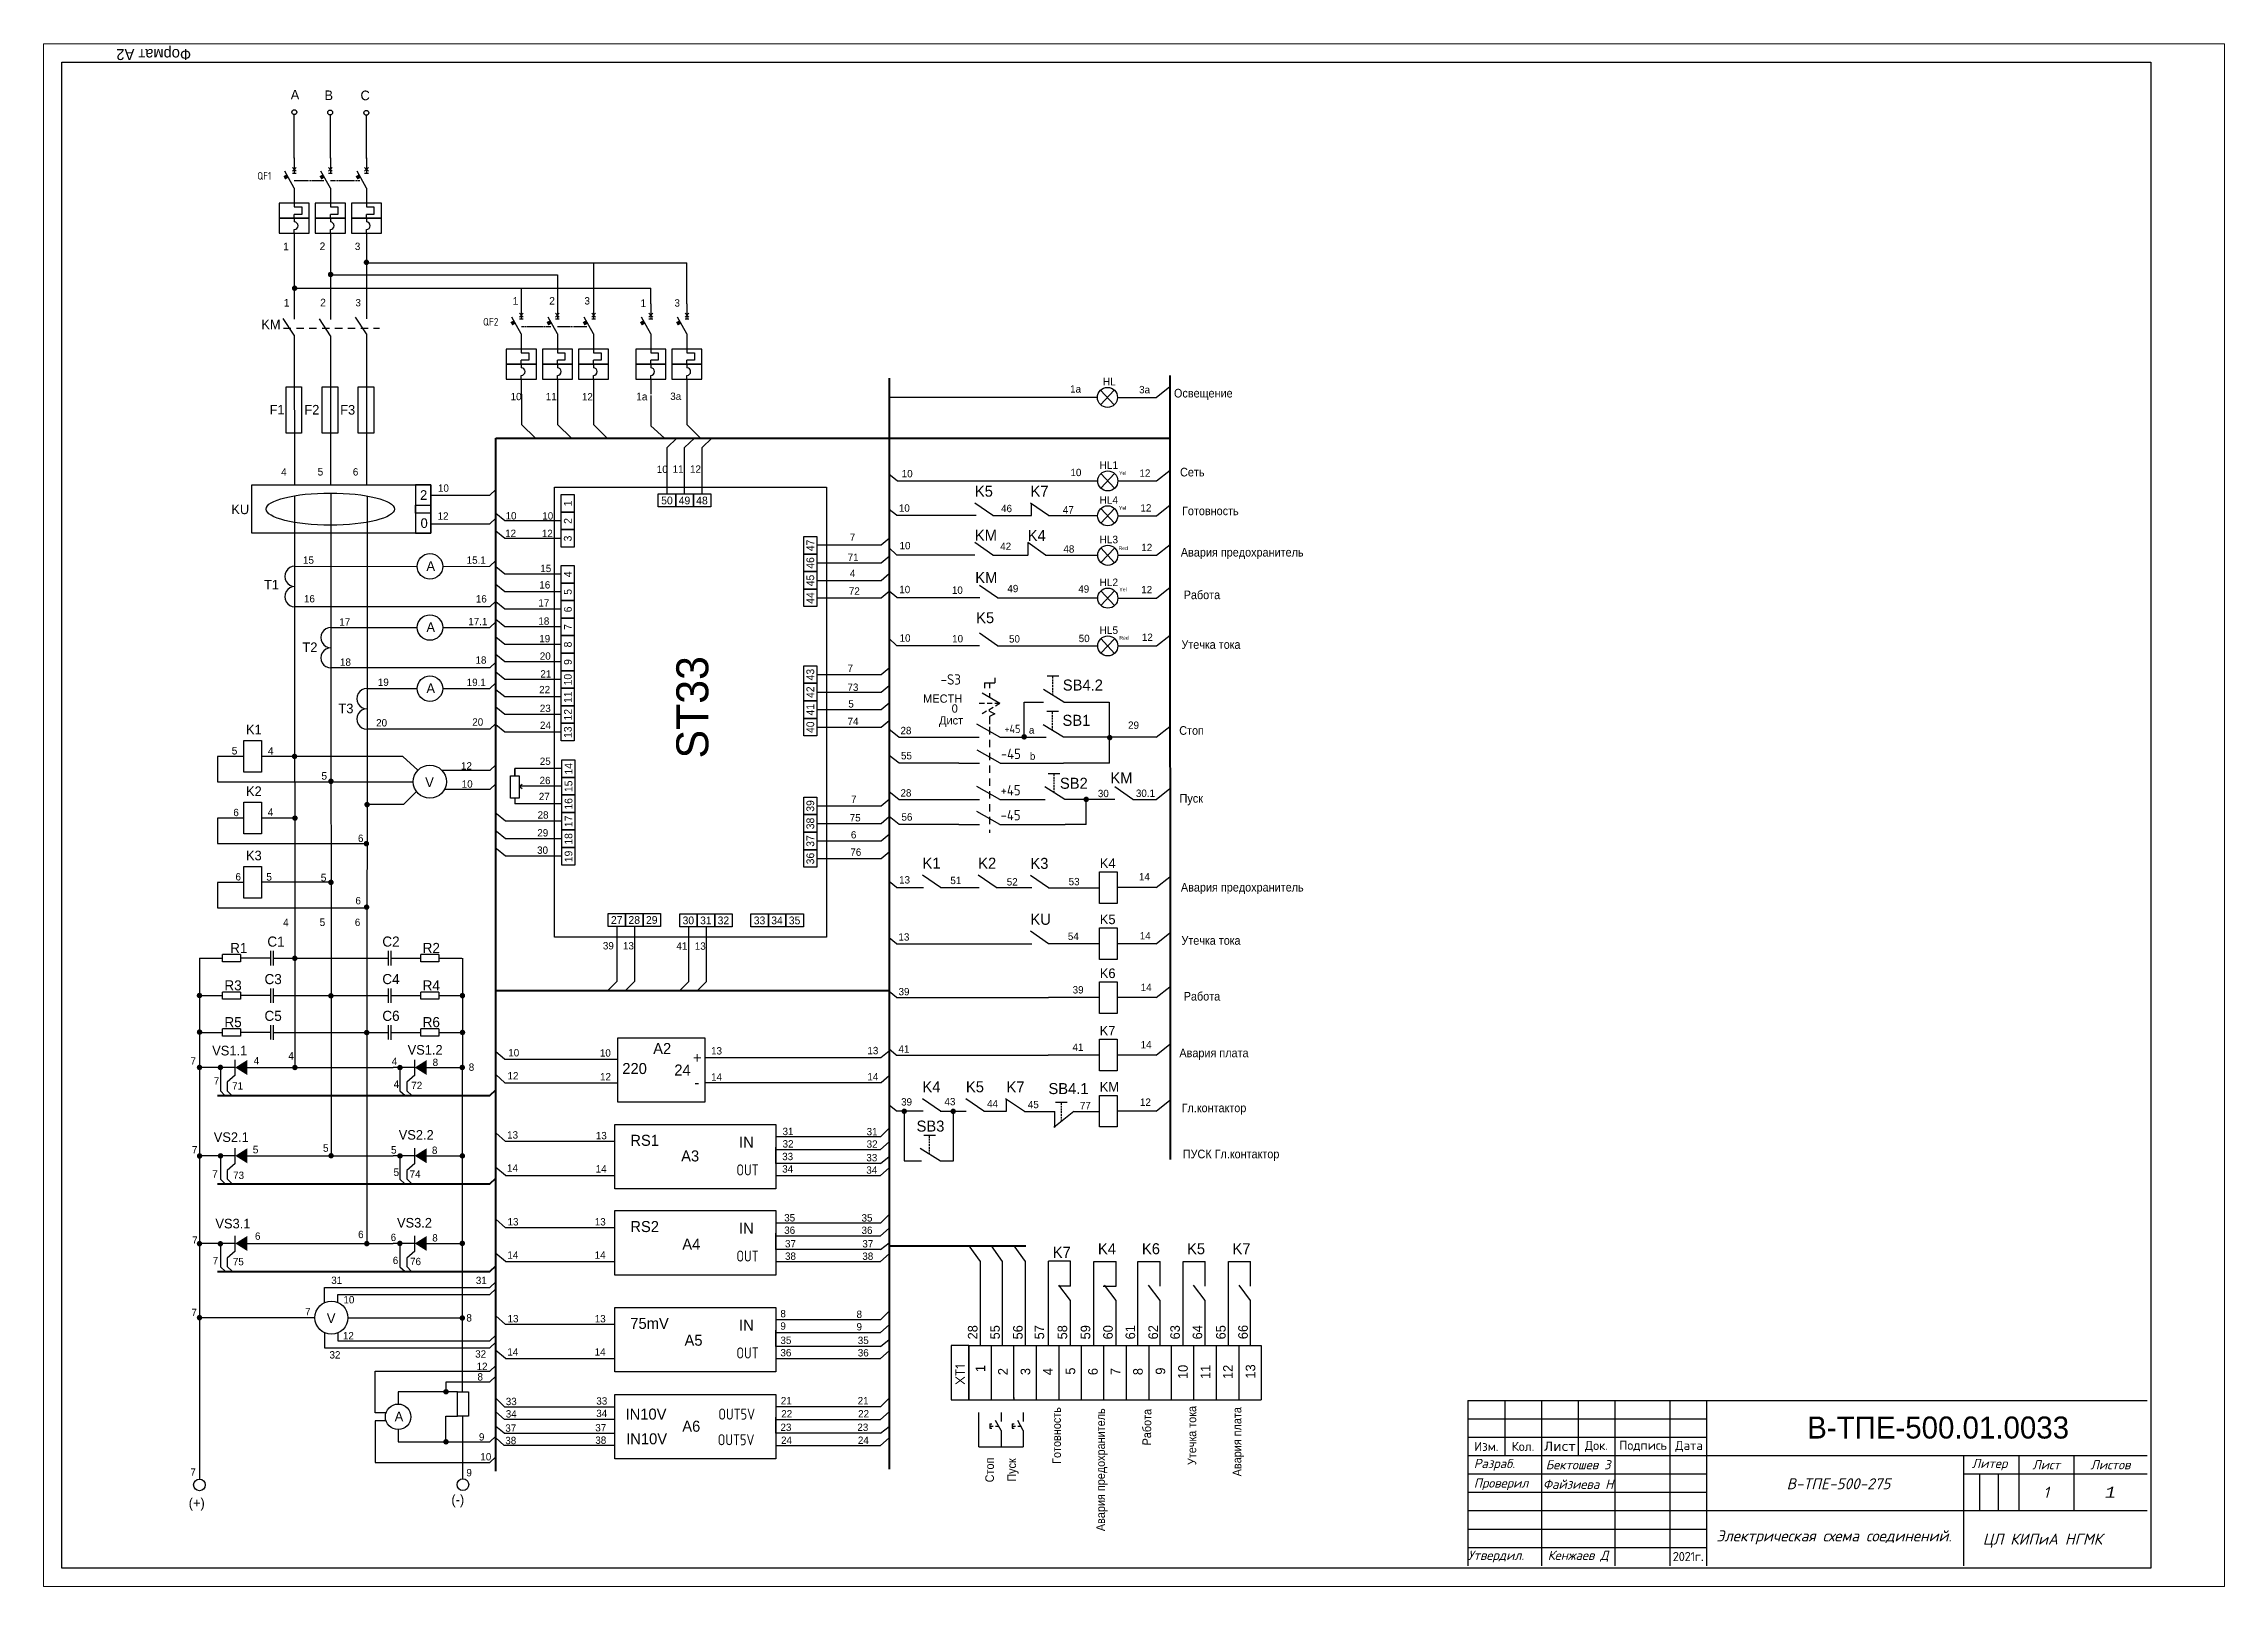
# Model space of a CAD drawing. Header units: millimetres. Extents: x 12 to 2978, y 1101 to 2133.
# Drawn here: x 12 to 606, y 1678 to 2098 of the extents above; entities that cross this region are included whole.
import ezdxf
from ezdxf.enums import TextEntityAlignment as Align

# ---------------------------------------------------------------- set-up
doc = ezdxf.new("R2010")
doc.units = ezdxf.units.MM
for name, pattern in [('Caddy_Dash', [3.5, 2, -1.5]), ('DASHED', [0.75, 0.5, -0.25]), ('HIDDEN2', [0.1875, 0.125, -0.0625])]:
    doc.linetypes.add(name, pattern=pattern)
for name, color, linetype in [('LINK', 9, 'HIDDEN2'), ('POS', 3, 'Continuous'), ('SYMS', 7, 'Continuous'), ('TAGS', 7, 'Continuous'), ('TERMS', 7, 'Continuous')]:
    doc.layers.add(name, color=color, linetype=linetype)
doc.styles.add('ISOCPEUR', font='isocpeui.ttf', dxfattribs={"oblique": 15, "height": 3})
doc.styles.add('SPDS', font='SPDS.shx')
doc.styles.add('WD_IEC', font='ISOCP2.shx', dxfattribs={"width": 0.9, "height": 4})
doc.styles.add('стиль1', font='isocpeui.ttf', dxfattribs={"height": 5})
pattern_1 = [(0, (9.8634, -10.202), (0, 6.985), [5.08, -1.905]), (90, (9.8634, -10.202), (-6.985, 4e-16), [5.08, -1.905])]

msp = doc.modelspace()

# ---------------------------------------------------------------- texts
for s, insert, char_height, width, attachment_point in [('A', (79.34, 2085.76), 2.62, 11.667, 1), ('B', (88.53, 2085.59), 2.62, 11.667, 1), ('C', (98.34, 2085.56), 2.62, 11.667, 1), ('1', (77.27, 2044.15), 2.06, 11.667, 1), ('2', (87.22, 2044.21), 2.06, 11.667, 1), ('3', (96.81, 2044.15), 2, 11.667, 1), ('1', (77.44, 2028.82), 2.06, 11.667, 1), ('2', (87.38, 2028.88), 2.06, 11.667, 1), ('3', (96.97, 2028.82), 2, 11.667, 1), ('1', (139.81, 2029.32), 2.06, 11.667, 1), ('2', (149.76, 2029.37), 2.06, 11.667, 1), ('3', (159.35, 2029.32), 2, 11.667, 1), ('1', (174.59, 2028.7), 2.06, 11.667, 1), ('3', (183.86, 2028.75), 2, 11.667, 1), ('KM', (71.33, 2023.22), 2.616, 11.667, 1), ('10', (139.23, 2003.26), 2, 11.667, 1), ('11', (148.82, 2003.26), 2, 11.667, 1), ('12', (158.65, 2003.21), 2, 11.667, 1), ('1a', (173.44, 2003.29), 2.062, 11.667, 1), ('3a', (182.72, 2003.34), 2, 11.667, 1), ('1a', (291.63, 2005.33), 2, 11.667, 1), ('3a', (310.43, 2005.15), 2, 11.667, 1), ('F1', (73.59, 1999.99), 2.616, 11.667, 1), ('F2', (83.06, 1999.98), 2.616, 11.667, 1), ('F3', (92.81, 1999.96), 2.616, 11.667, 1), ('4', (76.73, 1982.76), 2.06, 11.667, 1), ('5', (86.67, 1982.82), 2.06, 11.667, 1), ('6', (96.26, 1982.76), 2, 11.667, 1), ('10', (119.45, 1978.34), 2, 11.667, 1), ('10', (179.06, 1983.46), 2, 11.667, 1), ('11', (183.37, 1983.51), 2, 11.667, 1), ('12', (188.11, 1983.51), 2, 11.667, 1), ('10', (245.77, 1982.28), 2, 11.667, 1), ('10', (291.73, 1982.59), 2, 11.667, 1), ('12', (310.53, 1982.41), 2, 11.667, 1), ('10', (244.99, 1972.9), 2, 11.667, 1), ('46', (272.83, 1972.79), 2, 11.667, 1), ('47', (289.66, 1972.42), 2, 11.667, 1), ('12', (310.8, 1972.95), 2, 11.667, 1), ('12', (119.34, 1970.75), 2, 11.667, 1), ('10', (137.86, 1970.79), 2, 11.667, 1), ('10', (147.87, 1970.77), 2, 11.667, 1), ('12', (137.75, 1966.03), 2, 11.667, 1), ('12', (147.74, 1965.99), 2, 11.667, 1), ('7', (231.62, 1964.97), 2, 11.667, 1), ('10', (245.17, 1962.68), 2, 11.667, 1), ('42', (272.6, 1962.49), 2, 11.667, 1), ('48', (289.81, 1961.76), 2, 11.667, 1), ('12', (311.02, 1962.17), 2, 11.667, 1), ('15', (82.69, 1958.75), 2, 11.667, 1), ('15.1', (127.27, 1958.74), 2, 11.667, 1), ('15', (147.33, 1956.47), 2, 11.667, 1), ('71', (231.04, 1959.49), 2, 11.667, 1), ('4', (231.66, 1955.15), 2, 11.667, 1), ('16', (147.06, 1952), 2, 11.667, 1), ('72', (231.37, 1950.32), 2, 11.667, 1), ('10', (245.1, 1950.73), 2, 11.667, 1), ('10', (259.43, 1950.55), 2, 11.667, 1), ('49', (274.55, 1950.99), 2, 11.667, 1), ('49', (293.86, 1950.86), 2, 11.667, 1), ('12', (311, 1950.7), 2, 11.667, 1), ('16', (82.95, 1948.21), 2, 11.667, 1), ('16', (129.76, 1948.19), 2, 11.667, 1), ('17', (146.8, 1947.09), 2, 11.667, 1), ('17', (92.56, 1941.88), 2, 11.667, 1), ('17.1', (127.71, 1942.01), 2, 11.667, 1), ('18', (146.8, 1942.14), 2, 11.667, 1), ('19', (147.04, 1937.36), 2, 11.667, 1), ('10', (245.18, 1937.52), 2, 11.667, 1), ('10', (259.5, 1937.34), 2, 11.667, 1), ('50', (274.99, 1937.29), 2, 11.667, 1), ('50', (293.98, 1937.41), 2, 11.667, 1), ('12', (311.18, 1937.73), 2, 11.667, 1), ('18', (92.77, 1930.95), 2, 11.667, 1), ('18', (129.67, 1931.53), 2, 11.667, 1), ('20', (147.18, 1932.61), 2, 11.667, 1), ('19', (103.07, 1925.49), 2, 11.667, 1), ('19.1', (127.27, 1925.45), 2, 11.667, 1), ('21', (147.34, 1927.76), 2, 11.667, 1), ('7', (231.01, 1929.29), 2, 11.667, 1), ('22', (147.02, 1923.48), 2, 11.667, 1), ('73', (230.98, 1924.13), 2, 11.667, 1), ('5', (231.22, 1919.59), 2, 11.667, 1), ('20', (102.61, 1914.44), 2, 11.667, 1), ('20', (128.8, 1914.66), 2, 11.667, 1), ('23', (147.2, 1918.38), 2, 11.667, 1), ('24', (147.23, 1913.77), 2, 11.667, 1), ('74', (231.01, 1914.82), 2, 11.667, 1), ('29', (307.42, 1913.8), 2, 11.667, 1), ('5', (63.27, 1906.87), 2.06, 11.667, 1), ('4', (73.12, 1906.8), 2.06, 11.667, 1), ('28', (245.43, 1912.34), 2, 11.667, 1), ('а', (280.4, 1912.48), 2, 11.667, 1), ('12', (125.72, 1902.71), 2, 11.667, 1), ('25', (147.18, 1903.97), 2, 11.667, 1), ('55', (245.57, 1905.49), 2, 11.667, 1), ('b', (280.67, 1905.35), 2, 11.667, 1), ('5', (87.7, 1900.02), 2.06, 11.667, 1), ('10', (125.92, 1897.79), 2, 11.667, 1), ('26', (147.13, 1898.74), 2, 11.667, 1), ('28', (245.43, 1895.35), 2, 11.667, 1), ('30', (299.19, 1895.2), 2, 11.667, 1), ('30.1', (309.55, 1895.27), 2, 11.667, 1), ('6', (63.71, 1890.03), 2, 11.667, 1), ('4', (73.07, 1890.16), 2.06, 11.667, 1), ('28', (146.58, 1889.36), 2, 11.667, 1), ('27', (146.92, 1894.38), 2, 11.667, 1), ('7', (231.96, 1893.63), 2, 11.667, 1), ('6', (97.66, 1882.99), 2, 11.667, 1), ('29', (146.51, 1884.49), 2, 11.667, 1), ('75', (231.6, 1888.59), 2, 11.667, 1), ('6', (231.92, 1883.96), 2, 11.667, 1), ('56', (245.7, 1888.8), 2, 11.667, 1), ('30', (146.45, 1879.77), 2, 11.667, 1), ('76', (231.77, 1879.23), 2, 11.667, 1), ('6', (64.3, 1872.52), 2, 11.667, 1), ('5', (72.69, 1872.54), 2.06, 11.667, 1), ('5', (87.52, 1872.33), 2.06, 11.667, 1), ('13', (245.05, 1871.69), 2, 11.667, 1), ('51', (259.02, 1871.52), 2, 11.667, 1), ('52', (274.37, 1871.14), 2, 11.667, 1), ('53', (291.23, 1871.21), 2, 11.667, 1), ('14', (310.38, 1872.53), 2, 11.667, 1), ('6', (96.97, 1866.03), 2, 11.667, 1), ('4', (77.27, 1860.12), 2.06, 11.667, 1), ('5', (87.21, 1860.18), 2.06, 11.667, 1), ('6', (96.8, 1860.12), 2, 11.667, 1), ('39', (164.37, 1853.74), 2, 11.667, 1), ('13', (169.84, 1853.74), 2, 11.667, 1), ('41', (184.39, 1853.68), 2, 11.667, 1), ('13', (189.4, 1853.65), 2, 11.667, 1), ('13', (244.88, 1856.14), 2, 11.667, 1), ('54', (291.02, 1856.31), 2, 11.667, 1), ('14', (310.61, 1856.47), 2, 11.667, 1), ('39', (292.32, 1841.75), 2, 11.667, 1), ('14', (310.87, 1842.43), 2, 11.667, 1), ('39', (244.9, 1841.25), 2, 11.667, 1), ('4', (78.68, 1823.81), 2.06, 11.667, 1), ('10', (138.6, 1824.61), 2, 11.667, 1), ('10', (163.55, 1824.56), 2, 11.667, 1), ('13', (193.84, 1825.14), 2, 11.667, 1), ('13', (236.41, 1825.21), 2, 11.667, 1), ('41', (244.87, 1825.63), 2, 11.667, 1), ('41', (292.29, 1826.13), 2, 11.667, 1), ('14', (310.84, 1826.81), 2, 11.667, 1), ('7', (52.03, 1822.37), 2, 11.667, 1), ('4', (69.24, 1822.49), 2.06, 11.667, 1), ('4', (106.85, 1822.32), 2.06, 11.667, 1), ('8', (118, 1821.99), 2, 11.667, 1), ('8', (127.83, 1820.7), 2, 11.667, 1), ('12', (138.39, 1818.34), 2, 11.667, 1), ('12', (163.6, 1818.08), 2, 11.667, 1), ('14', (193.84, 1818.01), 2, 11.667, 1), ('14', (236.41, 1818.08), 2, 11.667, 1), ('7', (58.37, 1816.92), 2, 11.667, 1), ('71', (63.38, 1815.6), 2, 11.667, 1), ('4', (107.37, 1816.1), 2.06, 11.667, 1), ('72', (112.18, 1815.72), 2, 11.667, 1), ('39', (245.6, 1811.24), 2, 11.667, 1), ('43', (257.41, 1811.31), 2, 11.667, 1), ('44', (269.03, 1810.76), 2, 11.667, 1), ('45', (280.12, 1810.52), 2, 11.667, 1), ('77', (294.31, 1810.25), 2, 11.667, 1), ('12', (310.66, 1811.16), 2, 11.667, 1), ('13', (138.29, 1802.25), 2, 11.667, 1), ('13', (162.45, 1802.06), 2, 11.667, 1), ('31', (213.31, 1803.19), 2, 11.667, 1), ('32', (213.31, 1799.81), 2, 11.667, 1), ('31', (236.21, 1803.14), 2, 11.667, 1), ('7', (52.43, 1798.2), 2, 11.667, 1), ('5', (69, 1798.28), 2.06, 11.667, 1), ('5', (88.12, 1798.72), 2.06, 11.667, 1), ('5', (106.65, 1798.21), 2.06, 11.667, 1), ('8', (117.81, 1798.07), 2, 11.667, 1), ('33', (213.21, 1796.37), 2, 11.667, 1), ('33', (236.13, 1796.06), 2, 11.667, 1), ('32', (236.21, 1799.76), 2, 11.667, 1), ('7', (57.98, 1791.6), 2, 11.667, 1), ('73', (63.65, 1791.25), 2, 11.667, 1), ('5', (107.34, 1792.12), 2.06, 11.667, 1), ('74', (111.72, 1791.57), 2, 11.667, 1), ('14', (138.25, 1793.2), 2, 11.667, 1), ('14', (162.42, 1793.01), 2, 11.667, 1), ('34', (213.21, 1792.99), 2, 11.667, 1), ('34', (236.13, 1792.68), 2, 11.667, 1), ('13', (138.4, 1778.59), 2, 11.667, 1), ('13', (162.16, 1778.59), 2, 11.667, 1), ('35', (213.76, 1779.69), 2, 11.667, 1), ('36', (213.76, 1776.3), 2, 11.667, 1), ('36', (234.82, 1776.28), 2, 11.667, 1), ('35', (234.82, 1779.66), 2, 11.667, 1), ('7', (52.49, 1773.61), 2, 11.667, 1), ('6', (69.6, 1774.69), 2, 11.667, 1), ('6', (97.7, 1775.15), 2, 11.667, 1), ('6', (106.57, 1774.35), 2, 11.667, 1), ('8', (117.89, 1774.23), 2, 11.667, 1), ('37', (213.98, 1772.62), 2, 11.667, 1), ('37', (235.05, 1772.6), 2, 11.667, 1), ('7', (58.08, 1768), 2, 11.667, 1), ('75', (63.59, 1767.74), 2, 11.667, 1), ('6', (107.14, 1768.08), 2, 11.667, 1), ('76', (111.85, 1767.79), 2, 11.667, 1), ('14', (138.36, 1769.54), 2, 11.667, 1), ('14', (162.13, 1769.54), 2, 11.667, 1), ('38', (213.98, 1769.24), 2, 11.667, 1), ('38', (235.04, 1769.22), 2, 11.667, 1), ('31', (90.38, 1762.67), 2, 11.667, 1), ('31', (129.77, 1762.64), 2, 11.667, 1), ('7', (52.28, 1753.9), 2, 11.667, 1), ('7', (83.26, 1754.14), 2, 11.667, 1), ('10', (93.7, 1757.37), 2, 11.667, 1), ('8', (127.19, 1752.44), 2, 11.667, 1), ('8', (212.72, 1753.59), 2, 11.667, 1), ('8', (233.46, 1753.41), 2, 11.667, 1), ('12', (93.55, 1747.58), 2, 11.667, 1), ('13', (138.4, 1752.22), 2, 11.667, 1), ('13', (162.16, 1752.22), 2, 11.667, 1), ('35', (212.73, 1746.33), 2, 11.667, 1), ('9', (212.72, 1750.21), 2, 11.667, 1), ('9', (233.46, 1750.02), 2, 11.667, 1), ('32', (89.91, 1742.37), 2, 11.667, 1), ('32', (129.59, 1742.61), 2, 11.667, 1), ('14', (138.36, 1743.17), 2, 11.667, 1), ('14', (162.13, 1743.17), 2, 11.667, 1), ('36', (212.73, 1742.95), 2, 11.667, 1), ('35', (233.8, 1746.31), 2, 11.667, 1), ('36', (233.8, 1742.93), 2, 11.667, 1), ('12', (129.97, 1739.23), 2, 11.667, 1), ('8', (130.21, 1736.38), 2, 11.667, 1), ('33', (137.92, 1729.68), 2, 11.667, 1), ('33', (162.58, 1729.82), 2, 11.667, 1), ('21', (212.83, 1729.9), 2, 11.667, 1), ('21', (233.77, 1729.9), 2, 11.667, 1), ('34', (137.92, 1726.3), 2, 11.667, 1), ('34', (162.57, 1726.44), 2, 11.667, 1), ('23', (212.74, 1722.65), 2, 11.667, 1), ('22', (212.95, 1726.32), 2, 11.667, 1), ('23', (233.68, 1722.65), 2, 11.667, 1), ('22', (233.89, 1726.32), 2, 11.667, 1), ('9', (130.61, 1720.03), 2, 11.667, 1), ('37', (137.79, 1722.43), 2, 11.667, 1), ('38', (137.79, 1719.05), 2, 11.667, 1), ('38', (162.31, 1719.14), 2, 11.667, 1), ('37', (162.31, 1722.53), 2, 11.667, 1), ('24', (212.89, 1719.12), 2, 11.667, 1), ('24', (233.83, 1719.12), 2, 11.667, 1), ('10', (130.99, 1714.62), 2, 11.667, 1), ('7', (52.01, 1710.46), 2, 11.667, 1), ('9', (127.19, 1710.3), 2, 11.667, 1), ('{\\fISOCPEUR|b0|i1|c204|p34;Электрическая схема соединений\\fISOCPEUR|b0|i1|c0|p34;.}', (499.71, 1691.68), 3, 117.4886, 5)]:
    msp.add_mtext(s, dxfattribs=dict(insert=insert, char_height=char_height, width=width, attachment_point=attachment_point))
at = {"lineweight": 25}
for s, insert, char_height, width, attachment_point in [('HL', (300.55, 2007.36), 2.062, 9.1948, 1), ('HL1', (299.63, 1984.62), 2.062, 9.1948, 1), ('Yel', (304.98, 1981.93), 1, 9.1948, 1), ('KU', (63.16, 1972.87), 2.616, 11.667, 1), ('50', (181.82, 1973.95), 2.115, 5.2876, 5), ('49', (186.59, 1973.95), 2.115, 5.2876, 5), ('48', (191.36, 1973.95), 2.115, 5.2876, 5), ('K5', (265.7, 1978), 3, 13.3806, 1), ('K7', (280.86, 1978), 3, 13.3806, 1), ('HL4', (299.63, 1975.12), 2.062, 9.1948, 1), ('Yel', (304.93, 1972.42), 1, 9.1948, 1), ('KM', (265.69, 1965.99), 3, 13.3806, 1), ('K4', (280.09, 1965.93), 3, 13.3806, 1), ('HL3', (299.63, 1964.37), 2.062, 9.1948, 1), ('Red', (304.83, 1961.46), 1, 9.1948, 1), ('A', (116.31, 1957.43), 2.62, 11.667, 1), ('KM', (265.8, 1954.48), 3, 13.3806, 1), ('Т1', (72.06, 1952.35), 2.616, 11.667, 1), ('HL2', (299.63, 1952.71), 2.062, 9.1948, 1), ('Yel', (305.05, 1950.25), 1, 9.1948, 1), ('K5', (266.04, 1943.56), 3, 13.3806, 1), ('A', (116.31, 1940.79), 2.62, 11.667, 1), ('HL5', (299.63, 1939.69), 2.062, 9.1948, 1), ('Red', (305.04, 1937.08), 1, 9.1948, 1), ('Т2', (82.54, 1935.31), 2.616, 11.667, 1), ('SB4.2', (289.64, 1925.22), 3, 13.3806, 1), ('Т3', (92.34, 1918.65), 2.616, 11.667, 1), ('A', (116.31, 1924.15), 2.62, 11.667, 1), ('K1', (67.16, 1912.92), 2.616, 11.667, 1), ('SB1', (289.55, 1915.61), 3, 13.3806, 1), ('K2', (67.16, 1896.12), 2.616, 11.667, 1), ('V', (115.98, 1898.56), 2.62, 11.667, 1), ('SB2', (288.86, 1898.48), 3, 13.3806, 1), ('KM', (302.61, 1899.94), 3, 13.3806, 1), ('K3', (67.16, 1878.62), 2.616, 11.667, 1), ('K1', (251.44, 1876.73), 3, 13.3806, 1), ('K2', (266.6, 1876.72), 3, 13.3806, 1), ('K3', (280.82, 1876.67), 3, 13.3806, 1), ('K4', (299.73, 1876.51), 2.616, 11.667, 1), ('27', (168.13, 1859.74), 2.115, 5.2876, 5), ('28', (172.9, 1859.74), 2.115, 5.2876, 5), ('29', (177.68, 1859.74), 2.115, 5.2876, 5), ('30', (187.64, 1859.63), 2.115, 5.2876, 5), ('31', (192.42, 1859.63), 2.115, 5.2876, 5), ('32', (197.19, 1859.63), 2.115, 5.2876, 5), ('33', (207.03, 1859.63), 2.115, 5.2876, 5), ('34', (211.8, 1859.63), 2.115, 5.2876, 5), ('35', (216.58, 1859.63), 2.115, 5.2876, 5), ('KU', (280.82, 1861.45), 3, 13.3806, 1), ('K5', (299.73, 1861.24), 2.616, 11.667, 1), ('R1', (65.19, 1852.14), 2.752, 6.8807, 5), ('С1', (75.33, 1853.86), 2.752, 6.8807, 5), ('С2', (106.65, 1853.86), 2.752, 6.8807, 5), ('R2', (117.63, 1852.14), 2.752, 6.8807, 5), ('R3', (63.64, 1841.94), 2.752, 6.8807, 5), ('С3', (74.55, 1843.65), 2.752, 6.8807, 5), ('С4', (106.65, 1843.65), 2.752, 6.8807, 5), ('R4', (117.63, 1841.94), 2.752, 6.8807, 5), ('K6', (299.73, 1846.56), 2.616, 11.667, 1), ('R5', (63.64, 1831.93), 2.752, 6.8807, 5), ('С5', (74.55, 1833.64), 2.752, 6.8807, 5), ('С6', (106.65, 1833.64), 2.752, 6.8807, 5), ('R6', (117.63, 1831.93), 2.752, 6.8807, 5), ('K7', (299.7, 1830.94), 2.616, 11.667, 1), ('VS1.1', (57.95, 1825.5), 2.616, 11.667, 1), ('VS1.2', (111.19, 1825.73), 2.616, 11.667, 1), ('А2', (178.07, 1826.26), 3, 13.3806, 1), ('220', (169.65, 1820.82), 3, 13.3806, 1), ('24', (183.82, 1820.41), 3, 13.3806, 1), ('+', (188.91, 1823.76), 3, 13.3806, 1), ('-', (189.3, 1817.06), 3, 13.3806, 1), ('K4', (251.41, 1815.86), 3, 13.3806, 1), ('K5', (263.26, 1815.85), 3, 13.3806, 1), ('K7', (274.32, 1815.8), 3, 13.3806, 1), ('SB4.1', (285.73, 1815.36), 3, 13.3806, 1), ('KM', (299.7, 1815.64), 2.616, 11.667, 1), ('VS2.1', (58.38, 1801.95), 2.616, 11.667, 1), ('VS2.2', (108.76, 1802.57), 2.616, 11.667, 1), ('RS1', (171.84, 1801.27), 3, 13.3806, 1), ('IN', (201.45, 1800.78), 3, 13.3806, 1), ('SB3', (249.81, 1805.15), 3, 13.3806, 1), ('А3', (185.69, 1797.02), 3, 13.3806, 1), ('VS3.1', (58.83, 1778.41), 2.616, 11.667, 1), ('VS3.2', (108.29, 1778.64), 2.616, 11.667, 1), ('RS2', (171.84, 1777.8), 3, 13.3806, 1), ('IN', (201.45, 1777.32), 3, 13.3806, 1), ('А4', (186, 1772.99), 3, 13.3806, 1), ('K7', (286.89, 1770.78), 3, 13.3806, 1), ('K4', (299.21, 1771.76), 3, 13.3806, 1), ('K6', (311.2, 1771.76), 3, 13.3806, 1), ('K5', (323.48, 1771.76), 3, 13.3806, 1), ('K7', (335.87, 1771.76), 3, 13.3806, 1), ('V', (89.18, 1752.64), 2.62, 11.667, 1), ('75mV', (171.84, 1751.43), 3, 13.3806, 1), ('А5', (186.6, 1746.85), 3, 13.3806, 1), ('IN', (201.45, 1750.95), 3, 13.3806, 1), ('A', (107.65, 1725.91), 2.62, 11.667, 1), ('IN10V', (170.54, 1726.73), 3, 13.3806, 1), ('А6', (185.99, 1723.44), 3, 13.3806, 1), ('IN10V', (170.71, 1720.01), 3, 13.3806, 1), ('(+)', (51.55, 1702.37), 2.616, 11.667, 1), ('(-)', (123.1, 1703.28), 2.616, 11.667, 1)]:
    msp.add_mtext(s, dxfattribs=dict(at, insert=insert, char_height=char_height, width=width, attachment_point=attachment_point))
at = {"char_height": 2.349, "attachment_point": 5, "style": 'WD_IEC'}
for s, width, insert in [('{\\fArial|b0|i0|c204|p34;Освещение}', 2.349, (327.91, 2002.84)), ('{\\fArial|b0|i0|c204|p34;Сеть}', 2.6812, (324.91, 1981.67)), ('{\\fArial|b0|i0|c204|p34;Готовность}', 39.3387, (329.83, 1971.12)), ('{\\fArial|b0|i0|c204|p34;Авария предохранитель}', 39.3387, (338.51, 1959.52)), ('{\\fArial|b0|i0|c204|p34;Работа}', 2.349, (327.54, 1948.26)), ('{\\fArial|b0|i0|c204|p34;Утечка тока}', 39.3387, (329.99, 1934.74)), ('{\\fArial|b0|i0|c204|p34;Стоп}', 39.3387, (324.71, 1911.33)), ('{\\fArial|b0|i0|c204|p34;Пуск}', 39.3387, (324.63, 1892.51)), ('{\\fArial|b0|i0|c204|p34;Авария предохранитель}', 39.3387, (338.53, 1868.32)), ('{\\fArial|b0|i0|c204|p34;Утечка тока}', 39.3387, (330, 1854.17)), ('{\\fArial|b0|i0|c204|p34;Работа}', 2.349, (327.55, 1838.98)), ('{\\fArial|b0|i0|c204|p34;Авария плата}', 39.3387, (330.82, 1823.21)), ('{\\fArial|b0|i0|c204|p34;Гл.контактор}', 39.3387, (330.82, 1808.25)), ('{\\fArial|b0|i0|c204|p34;ПУСК Гл.контактор}', 39.3387, (335.48, 1795.7))]:
    msp.add_mtext_dynamic_manual_height_columns(s, width=width, gutter_width=3.33, heights=[6.51], dxfattribs=dict(at, insert=insert))
at = {"linetype": 'ByBlock', "char_height": 2.62, "attachment_point": 1}
for s, insert, width in [('2', (114.57, 1976.76), 10.8178), ('0', (114.71, 1969.11), 11.667)]:
    msp.add_mtext(s, dxfattribs=dict(at, insert=insert, width=width))
at = {"lineweight": 25, "attachment_point": 5, "rotation": 90}
for s, insert, char_height, width in [('1', (154.81, 1973.16), 2.12, 5.2876), ('2', (154.81, 1968.39), 2.12, 5.2876), ('3', (154.81, 1963.61), 2.12, 5.2876), ('47', (220.88, 1961.73), 2.115, 5.2876), ('4', (154.84, 1953.85), 2.12, 5.2876), ('46', (220.88, 1956.96), 2.115, 5.2876), ('5', (154.84, 1949.08), 2.12, 5.2876), ('45', (220.88, 1952.18), 2.115, 5.2876), ('44', (220.88, 1947.41), 2.115, 5.2876), ('6', (154.84, 1944.3), 2.12, 5.2876), ('7', (154.84, 1939.53), 2.12, 5.2876), ('8', (154.84, 1934.75), 2.12, 5.2876), ('9', (154.84, 1929.98), 2.12, 5.2876), ('\\PST33', (181.52, 1917.66), 8.719, 6.8807), ('10', (154.84, 1925.2), 2.115, 5.2876), ('43', (220.88, 1926.55), 2.115, 5.2876), ('11', (154.84, 1920.43), 2.115, 5.2876), ('42', (220.88, 1921.77), 2.115, 5.2876), ('12', (154.84, 1915.65), 2.115, 5.2876), ('40', (220.88, 1912.23), 2.115, 5.2876), ('41', (220.88, 1917), 2.115, 5.2876), ('13', (154.84, 1910.88), 2.115, 5.2876), ('14', (155.02, 1900.93), 2.115, 5.2876), ('15', (155.02, 1896.15), 2.115, 5.2876), ('16', (155.02, 1891.38), 2.115, 5.2876), ('39', (220.88, 1890.8), 2.115, 5.2876), ('18', (155.02, 1881.83), 2.115, 5.2876), ('17', (155.02, 1886.61), 2.115, 5.2876), ('38', (220.88, 1886.03), 2.115, 5.2876), ('19', (155.02, 1877.06), 2.115, 5.2876), ('37', (220.88, 1881.25), 2.115, 5.2876), ('36', (220.88, 1876.48), 2.115, 5.2876)]:
    msp.add_mtext(s, dxfattribs=dict(at, insert=insert, char_height=char_height, width=width))
at = {"lineweight": 25, "char_height": 3, "width": 13.3806, "attachment_point": 1, "style": 'SPDS'}
for s, insert in [('OUT', (200.74, 1793.22)), ('OUT', (200.74, 1769.76)), ('OUT', (200.74, 1743.39)), ('OUT5V', (195.82, 1726.73)), ('OUT5V', (195.65, 1719.76))]:
    msp.add_mtext(s, dxfattribs=dict(at, insert=insert))
at = {"attachment_point": 1, "rotation": 90}
for s, width, insert, char_height in [('28', 4.4179, (263.79, 1745.57), 2.613), ('55', 4.4179, (269.86, 1745.57), 2.613), ('56', 4.4179, (276.09, 1745.57), 2.613), ('57', 4.4179, (281.94, 1745.57), 2.613), ('58', 4.4179, (288.22, 1745.57), 2.613), ('59', 4.4179, (294.51, 1745.57), 2.613), ('60', 4.4179, (300.64, 1745.57), 2.613), ('61', 4.4179, (306.73, 1745.57), 2.613), ('62', 4.4179, (312.95, 1745.57), 2.613), ('63', 4.4179, (318.91, 1745.57), 2.613), ('64', 4.4179, (325, 1745.57), 2.613), ('65', 4.4179, (331.38, 1745.57), 2.613), ('66', 4.4179, (337.42, 1745.63), 2.613), ('{\\fTxt_IV50|b1|i0|c204|p2;XТ1}', 7.3875, (260.38, 1733.16), 2.613), ('1', 4.4179, (265.89, 1736.68), 2.61), ('\\pxt0;2', 4.4179, (272.02, 1735.84), 2.613), ('3', 4.4179, (278.15, 1735.84), 2.61), ('4', 4.4179, (284.28, 1735.84), 2.61), ('5', 4.4179, (290.41, 1735.97), 2.61), ('\\pxt0;6', 4.4179, (296.54, 1735.84), 2.613), ('7', 4.4179, (302.67, 1735.84), 2.61), ('8', 4.4179, (308.8, 1735.84), 2.61), ('9', 4.4179, (314.93, 1735.97), 2.61), ('\\pxt0;10', 4.4179, (321.06, 1734.78), 2.613), ('11', 4.4179, (327.19, 1734.78), 2.613), ('12', 4.4179, (333.32, 1734.78), 2.613), ('13', 4.4179, (339.45, 1734.9), 2.613)]:
    msp.add_mtext_dynamic_manual_height_columns(s, width=width, gutter_width=5.23, heights=[0], dxfattribs=dict(at, insert=insert, char_height=char_height))
at = {"char_height": 2.349, "attachment_point": 5, "style": 'WD_IEC'}
for s, width, insert, rotation in [('{\\fArial|b0|i0|c204|p34;Готовность}', 39.3387, (287.96, 1719.41), 90), ('{\\fArial|b0|i0|c204|p34;Авария предохранитель}', 39.3387, (300.3, 1710.09), 90), ('{\\fArial|b0|i0|c204|p34;Работа}', 2.5291, (312.56, 1721.68), 89.22146), ('{\\fArial|b0|i0|c204|p34;Утечка тока}', 39.3387, (324.82, 1719.4), 90), ('{\\fArial|b0|i0|c204|p34;Авария плата}', 39.3387, (337.45, 1717.72), 90), ('{\\fArial|b0|i0|c204|p34;Стоп}', 39.3387, (269.72, 1710.02), 90), ('{\\fArial|b0|i0|c204|p34;Пуск}', 39.3387, (276.08, 1710.02), 90)]:
    msp.add_mtext_dynamic_manual_height_columns(s, width=width, gutter_width=3.33, heights=[6.51], dxfattribs=dict(at, insert=insert, rotation=rotation))
at = {"insert": (528.06, 1724.58), "char_height": 6, "attachment_point": 2}
msp.add_mtext('В-ТПЕ-500.01.0033', dxfattribs=at)
at = {"lineweight": 30, "attachment_point": 5}
for s, insert, char_height, width in [('{\\fISOCPEUR|b0|i0|c204|p34;Изм.}', (405, 1716.45), 2.5, 10), ('{\\fISOCPEUR|b0|i0|c204|p34;Кол.}', (415, 1716.45), 2.5, 10), ('{\\fVerdana|b0|i0|c204|p34;Лист}', (425, 1716.45), 2.5, 10), ('{\\fISOCPEUR|b0|i0|c204|p34;Док.}', (435, 1716.45), 2.5, 10), ('{\\fISOCPEUR|b0|i0|c204|p34;Подпись}', (447.7, 1716.56), 2.5, 10), ('{\\fISOCPEUR|b0|i0|c204|p34;Дата}', (460.23, 1716.45), 2.5, 10), ('{\\fISOCPEUR|b0|i1|c204|p34;Литер}', (542.08, 1711.47), 2.5, 15), ('{\\fISOCPEUR|b0|i1|c204|p34;Лист}', (557.5, 1711.45), 2.5, 15), ('{\\fISOCPEUR|b0|i1|c204|p34;Листов}', (575, 1711.45), 2.5, 20), ('{\\fISOCPEUR|b0|i1|c204|p34;1}', (557.5, 1703.95), 3, 15), ('{\\fISOCTEUR|b0|i1|c204|p49;1}', (575, 1703.95), 3, 20), ('{\\fISOCPEUR|b0|i0|c204|p34;\\T0.95;20\\fISOCPEUR|b0|i0|c0|p34;2\\fISOCPEUR|b0|i0|c204|p34;1г\\Ftxt|c204;.}', (460, 1686.45), 2.5, 10), ('{\\fISOCPEUR|b0|i1|c204|p34;ЦЛ КИПиА НГМК}', (556.48, 1690.8), 3, 50)]:
    msp.add_mtext(s, dxfattribs=dict(at, insert=insert, char_height=char_height, width=width))
at = {"ltscale": 0.5, "char_height": 2.5, "style": 'ISOCPEUR'}
for s, insert, width, attachment_point in [('{\\fISOCPEUR|b0|i1|c204|p34;\\Q0; Разраб.}', (400, 1711.45), 20, 4), ('{\\Q0;Бектошев З}', (430, 1711.45), 20, 5), ('{\\fISOCPEUR|b0|i1|c204|p34;\\Q0; Проверил}', (400, 1706.13), 20, 4), ('{\\fISOCPEUR|b0|i1|c204|p34;\\Q0;Файзиева Н}', (430, 1706.13), 20, 5), ('{\\fISOCPEUR|b0|i1|c204|p34;\\Q0;Утвердил.}', (400, 1686.45), 20, 4), ('{\\Q0;Кенжаев Д}', (430, 1686.53), 30.3485, 5)]:
    msp.add_mtext(s, dxfattribs=dict(at, insert=insert, width=width, attachment_point=attachment_point))
at = {"lineweight": 30, "insert": (500.93, 1706.27), "char_height": 3, "width": 85, "attachment_point": 5, "style": 'стиль1'}
msp.add_mtext('В-ТПЕ-500-275', dxfattribs=at)

# ---------------------------------------------------------------- blocks, each defined once
blk = doc.blocks.new('Формат А2 (2)')
at = {"lineweight": 20}
for p, q in [((1597.83, 433.69), (2191.83, 433.69)), ((1597.83, 13.69), (1597.83, 433.69)), ((2191.83, 433.69), (2191.83, 13.69)), ((2191.83, 13.69), (1597.83, 13.69))]:
    blk.add_line(p, q, dxfattribs=at)
at = {"lineweight": 30}
for p, q in [((1617.83, 18.69), (1617.83, 428.69)), ((1617.83, 428.69), (2186.83, 428.69)), ((2186.83, 428.69), (2186.83, 18.69)), ((2186.83, 18.69), (1617.83, 18.69))]:
    blk.add_line(p, q, dxfattribs=at)
at = {"lineweight": 30, "insert": (2161.83, 16.19), "char_height": 3, "width": 50, "attachment_point": 5}
blk.add_mtext('Формат А2', dxfattribs=at)
blk = doc.blocks.new('VCB11Q134')
for p, q in [((0, 7.5), (0, 2.5)), ((0, -2.5), (-3.12, 3.12)), ((-0.62, 3.12), (0.63, 4.37)), ((0.63, 3.12), (-0.62, 4.37)), ((-0.62, 2.5), (0.63, 2.5)), ((0, -2.5), (0, -8.75)), ((0, -7.5), (0, -8.75)), ((0, -8.75), (2.5, -8.75)), ((0, -12.5), (0, -11.25)), ((2.5, -11.25), (0, -11.25)), ((0, -12.5), (0, -13.75)), ((2.5, -8.75), (2.5, -11.25)), ((0, -17.5), (0, -16.25)), ((0, -17.5), (0, -22.5))]:
    blk.add_line(p, q)
for points in [[(-5, -7.5), (-5, -12.5), (5, -12.5), (5, -7.5)], [(-5, -12.5), (-5, -17.5), (5, -17.5), (5, -12.5)]]:
    blk.add_lwpolyline(points, close=True)
blk.add_arc((0, -15), 1.25, 270, 90)
blk.add_solid([(-2.52, 2.03), (-3.61, 1.43), (-1.91, 0.94), (-3.01, 0.33)])
at = {"style": 'WD_IEC'}
for tag, p in [('INST', (-7.62, 6.3)), ('TAG1', (-7.62, 0.3)), ('LOC', (-7.62, 3.3)), ('RATING1', (-7.62, -2.7)), ('DESC1', (-7.62, -15.05)), ('DESC3', (-7.62, -21.05)), ('DESC2', (-7.62, -18.05))]:
    blk.add_attdef(tag, text='', height=2.5, dxfattribs=at).set_placement(p, align=Align.RIGHT)
at = {"style": 'WD_IEC', "flags": 1}
for tag, p, height in [('X2TERM01', (0, 7.5), 0.32), ('X4LINK', (-2.15, 0), 0.32), ('X1LINK', (0.02, 0), 0.32), ('ASSYCODE', (0.69, -18.77), 1), ('FAMILY', (0.69, -20.27), 1), ('CATDESC', (0.69, -21.77), 1), ('X8TERM02', (0, -22.5), 0.32)]:
    blk.add_attdef(tag, p, '', height=height, dxfattribs=at)
at = {"style": 'WD_IEC'}
blk.add_attdef('TERM01', text='', height=2, rotation=90, dxfattribs=at).set_placement((-1, 7.5), align=Align.RIGHT)
at = {"style": 'WD_IEC', "flags": 9}
for tag, p in [('MFG', (7.81, 5.44)), ('CAT', (7.81, 2.94))]:
    blk.add_attdef(tag, text='', height=1.5, dxfattribs=at).set_placement(p, align=Align.RIGHT)
at = {"lineweight": 15, "style": 'WD_IEC'}
for tag, p in [('XREF', (-7.62, -12.05)), ('WDTAGALT', (-7.62, -24.05))]:
    blk.add_attdef(tag, text='', height=2.5, dxfattribs=at).set_placement(p, align=Align.RIGHT)
at = {"style": 'WD_IEC'}
blk.add_attdef('TERM02', (-1, -22.5), '', height=2, rotation=90, dxfattribs=at)
blk = doc.blocks.new('VCB21Q134')
for p, q in [((0, 7.5), (0, 2.5)), ((0, -2.5), (-3.12, 3.12)), ((-0.62, 3.12), (0.63, 4.37)), ((0.63, 3.12), (-0.62, 4.37)), ((-0.62, 2.5), (0.63, 2.5)), ((0, -2.5), (0, -8.75)), ((0, -7.5), (0, -8.75)), ((0, -8.75), (2.5, -8.75)), ((0, -12.5), (0, -11.25)), ((2.5, -11.25), (0, -11.25)), ((0, -12.5), (0, -13.75)), ((2.5, -8.75), (2.5, -11.25)), ((0, -17.5), (0, -16.25)), ((0, -17.5), (0, -22.5))]:
    blk.add_line(p, q)
for points in [[(-5, -7.5), (-5, -12.5), (5, -12.5), (5, -7.5)], [(-5, -12.5), (-5, -17.5), (5, -17.5), (5, -12.5)]]:
    blk.add_lwpolyline(points, close=True)
blk.add_arc((0, -15), 1.25, 270, 90)
blk.add_solid([(-2.52, 2.03), (-3.61, 1.43), (-1.91, 0.94), (-3.01, 0.33)])
at = {"style": 'WD_IEC'}
for tag, p in [('INST', (-7.62, 6.3)), ('TAG2', (-7.62, 0.3)), ('LOC', (-7.62, 3.3)), ('DESC1', (-7.62, -15.05)), ('DESC3', (-7.62, -21.05)), ('DESC2', (-7.62, -18.05))]:
    blk.add_attdef(tag, text='', height=2.5, dxfattribs=at).set_placement(p, align=Align.RIGHT)
at = {"style": 'WD_IEC', "flags": 1}
for tag, p, height in [('X2TERM01', (0, 7.5), 0.32), ('X4LINK', (-2.15, 0), 0.32), ('X1LINK', (0.02, 0), 0.32), ('CONTACT', (-5.49, -7.21), 1), ('ASSYCODE', (0.69, -18.77), 1), ('FAMILY', (0.69, -20.27), 1), ('CATDESC', (0.69, -21.77), 1), ('X8TERM02', (0, -22.5), 0.32)]:
    blk.add_attdef(tag, p, '', height=height, dxfattribs=at)
at = {"style": 'WD_IEC'}
blk.add_attdef('TERM01', text='', height=2, rotation=90, dxfattribs=at).set_placement((-1, 7.5), align=Align.RIGHT)
at = {"style": 'WD_IEC', "flags": 1}
blk.add_attdef('RATING1', text='', height=2.5, dxfattribs=at).set_placement((-7.62, -2.7), align=Align.RIGHT)
at = {"lineweight": 15, "style": 'WD_IEC'}
for tag, p in [('XREF', (-7.62, -12.05)), ('WDTAGALT', (-7.62, -24.05))]:
    blk.add_attdef(tag, text='', height=2.5, dxfattribs=at).set_placement(p, align=Align.RIGHT)
at = {"style": 'WD_IEC'}
blk.add_attdef('TERM02', (-1, -22.5), '', height=2, rotation=90, dxfattribs=at)
blk = doc.blocks.new('HSS113')
for p, q in [((2.5, 8.12), (-1.83, 10.62)), ((-1.25, 13.12), (-1.25, 11.88)), ((-1.25, 13.12), (1.25, 13.12)), ((0, 13.12), (0, 11.88)), ((0, 10.62), (0, 9.57)), ((1.25, 14.38), (1.25, 13.12)), ((-1.25, 8.12), (-2.5, 8.12)), ((-0.75, 6.25), (-1.83, 5.62)), ((0.63, 8.12), (-0.62, 8.12)), ((0.88, 7.19), (-0.21, 6.56)), ((0, 6.25), (0, 6.68)), ((0, 6.25), (1.25, 5.62)), ((1.25, 5.62), (0, 5)), ((2.5, 8.12), (1.25, 8.12)), ((2.5, 8.12), (1.42, 7.5)), ((-7.5, 0), (-2.5, 0)), ((2.5, 0), (-3.12, 3.12)), ((0, 5), (0, 3.12)), ((0, 1.88), (0, 1.39)), ((2.5, 0), (7.5, 0))]:
    blk.add_line(p, q)
at = {"style": 'WD_IEC'}
for tag, p in [('INST', (-5, 21.12)), ('TAG1', (-5, 14.12)), ('LOC', (-5, 17.62)), ('STATE', (-5, -7.5)), ('DESC1', (-5, -15)), ('DESC3', (-5, -22)), ('DESC2', (-5, -18.5))]:
    blk.add_attdef(tag, text='', height=2.5, dxfattribs=at).set_placement(p, align=Align.RIGHT)
at = {"style": 'WD_IEC', "flags": 8}
for tag, p in [('POS1', (-3.5, 10.62)), ('POS3', (-3.5, 5.65)), ('POS2', (-3.5, 8.15))]:
    blk.add_attdef(tag, text='', height=2, dxfattribs=at).set_placement(p, align=Align.MIDDLE_RIGHT)
at = {"style": 'WD_IEC'}
for tag, p, height, flags in [('MFG', (4.92, 12.12), 1.5, 9), ('CAT', (4.92, 9.62), 1.5, 9), ('X4TERM01', (-7.5, 0), 0.32, 1), ('TERM01', (-7.5, 1), 2, 8), ('X8LINK', (0, 0), 0.32, 1), ('X1TERM02', (7.5, 0), 0.32, 1), ('ASSYCODE', (3.5, -2.75), 1, 1), ('FAMILY', (3.5, -4.25), 1, 1), ('CATDESC', (3.5, -5.75), 1, 1), ('CONTACT', (3.75, -7.5), 1, 1)]:
    blk.add_attdef(tag, p, '', height=height, dxfattribs=dict(at, flags=flags))
at = {"style": 'WD_IEC', "flags": 8}
blk.add_attdef('TERM02', text='', height=2, dxfattribs=at).set_placement((7.5, 1), align=Align.RIGHT)
at = {"lineweight": 15, "style": 'WD_IEC'}
blk.add_attdef('XREF', text='', height=2.5, dxfattribs=at).set_placement((-5, -11.25), align=Align.RIGHT)
blk = doc.blocks.new('HCR21')
for p, q in [((-7.5, 0), (-2.5, 0)), ((2.5, 0), (-3.125, 3.125)), ((2.5, 0), (7.5, 0))]:
    blk.add_line(p, q)
at = {"style": 'WD_IEC'}
for tag, p in [('INST', (-2.5, 11.125)), ('TAG2', (-2.5, 4.125)), ('LOC', (-2.5, 7.625)), ('DESC1', (-2.5, -10)), ('DESC3', (-2.5, -17)), ('DESC2', (-2.5, -13.5))]:
    blk.add_attdef(tag, text='', height=2.5, dxfattribs=at).set_placement(p, align=Align.RIGHT)
for tag, p, height, flags in [('X4TERM01', (-7.5, 0), 0.32, 1), ('TERM01', (-7.5, 1), 2, 8), ('X2LINK', (0, 2), 0.32, 1), ('X8LINK', (0, 0.5), 0.32, 1), ('X1TERM02', (7.5, 0), 0.32, 1), ('CONTACT', (6.5, -2.25), 1, 1), ('FAMILY', (6.5, -3.75), 1, 1)]:
    blk.add_attdef(tag, p, '', height=height, dxfattribs=dict(at, flags=flags))
at = {"style": 'WD_IEC', "flags": 8}
for tag, height, p in [('TERM02', 2, (7.5, 1)), ('XREF', 2.5, (-2.5, -6.25))]:
    blk.add_attdef(tag, text='', height=height, dxfattribs=at).set_placement(p, align=Align.RIGHT)
blk = doc.blocks.new('HPB11')
for p, q in [((-7.5, 0), (-2.5, 0)), ((2.5, 0), (-3.1, -3.1)), ((2.5, 0), (7.5, 0)), ((-1.2, -6.2), (-1.2, -5)), ((-1.2, -6.2), (1.2, -6.2)), ((0, -3.1), (0, -1.4)), ((0, -6.2), (0, -4.4)), ((1.2, -6.2), (1.2, -5))]:
    blk.add_line(p, q)
at = {"style": 'WD_IEC'}
for tag, p in [('INST', (-5, 11.1)), ('TAG1', (-5, 4.1)), ('LOC', (-5, 7.6)), ('DESC1', (-5, -11.2)), ('DESC3', (-5, -18.2)), ('DESC2', (-5, -14.8))]:
    blk.add_attdef(tag, text='', height=2.5, dxfattribs=at).set_placement(p, align=Align.RIGHT)
for tag, p, height, flags in [('MFG', (4.9, 12.1), 1.5, 9), ('X4TERM01', (-7.5, 0), 0.32, 1), ('TERM01', (-7.5, 1), 2, 8), ('X2LINK', (0, 0), 0.32, 1), ('CAT', (4.9, 9.6), 1.5, 9), ('X1TERM02', (7.5, 0), 0.32, 1), ('ASSYCODE', (3.5, -2.8), 1, 1), ('FAMILY', (3.5, -4.2), 1, 1), ('CATDESC', (3.5, -5.8), 1, 1), ('CONTACT', (3.5, -7.5), 1, 1)]:
    blk.add_attdef(tag, p, '', height=height, dxfattribs=dict(at, flags=flags))
at = {"style": 'WD_IEC', "flags": 8}
blk.add_attdef('TERM02', text='', height=2, dxfattribs=at).set_placement((7.5, 1), align=Align.RIGHT)
at = {"lineweight": 15, "style": 'WD_IEC'}
blk.add_attdef('XREF', text='', height=2.5, dxfattribs=at).set_placement((-5, -7.5), align=Align.RIGHT)

# ---------------------------------------------------------------- hatches: boundary and pattern name
h = msp.add_hatch(color=256)
h.dxf.hatch_style = 1
h.paths.add_polyline_path([(99.22, 2038.8, 1), (100.71, 2038.8, 1)])
h = msp.add_hatch(color=256)
h.dxf.hatch_style = 1
h.paths.add_polyline_path([(99.95, 2038.23, 0.409739), (100.46, 2038.75, 0.409739), (99.95, 2039.27)], flags=17)
h.paths.add_polyline_path([(100.46, 2038.75, 1), (99.42, 2038.75, 1)])
h = msp.add_hatch(color=256)
h.dxf.hatch_style = 1
h.paths.add_polyline_path([(100.46, 2038.75, 0.409739), (99.95, 2039.27), (99.95, 2038.23, 0.409739)])
h.paths.add_polyline_path([(99.95, 2039.27, 0.418702), (99.42, 2038.75, 0.418702), (99.95, 2038.23)])
h = msp.add_hatch(color=256)
h.dxf.hatch_style = 1
h.paths.add_polyline_path([(79.65, 2031.75, 1), (81.15, 2031.75, 1)])
h = msp.add_hatch(color=256)
h.dxf.hatch_style = 1
h.paths.add_polyline_path([(80.9, 2031.77, 0.409739), (80.39, 2032.29), (80.39, 2031.25, 0.409739)])
h.paths.add_polyline_path([(80.39, 2032.29, 0.418702), (79.86, 2031.77, 0.418702), (80.39, 2031.25)])
h = msp.add_hatch(color=256)
h.dxf.hatch_style = 1
h.paths.add_polyline_path([(89.46, 2035.49, 1), (90.96, 2035.49, 1)])
h = msp.add_hatch(color=256)
h.dxf.hatch_style = 1
h.paths.add_polyline_path([(90.7, 2035.47, 0.409739), (90.19, 2035.99), (90.19, 2034.95, 0.409739)])
h.paths.add_polyline_path([(90.19, 2035.99, 0.418702), (89.66, 2035.47, 0.418702), (90.19, 2034.95)])
h = msp.add_hatch(color=256)
h.dxf.hatch_style = 1
h.paths.add_polyline_path([(278.37, 1909.62, 1), (279.87, 1909.62, 1)])
h = msp.add_hatch(color=256)
h.dxf.hatch_style = 1
h.paths.add_polyline_path([(301.68, 1909.41, 1), (303.17, 1909.41, 1)])
at = {"lineweight": 25}
h = msp.add_hatch(color=0, dxfattribs=at)
edge = h.paths.add_edge_path()
edge.add_arc((302.39, 1909.45), 0.408, 0, 360)
h = msp.add_hatch(color=256)
h.dxf.hatch_style = 1
h.paths.add_polyline_path([(79.64, 1904.29, 1), (81.13, 1904.29, 1)])
h = msp.add_hatch(color=0, dxfattribs=at)
edge = h.paths.add_edge_path()
edge.add_arc((80.45, 1904.31), 0.408, 0, 360)
h = msp.add_hatch(color=256)
h.dxf.hatch_style = 1
h.paths.add_polyline_path([(89.54, 1897.51, 1), (91.04, 1897.51, 1)])
h = msp.add_hatch(color=0, dxfattribs=at)
edge = h.paths.add_edge_path()
edge.add_arc((90.24, 1897.4), 0.408, 0, 360)
h = msp.add_hatch(color=256)
h.dxf.hatch_style = 1
h.paths.add_polyline_path([(99.39, 1891.16, 1), (100.88, 1891.16, 1)])
h = msp.add_hatch(color=256)
h.dxf.hatch_style = 1
h.paths.add_polyline_path([(295.27, 1892.59, 1), (296.77, 1892.59, 1)])
h = msp.add_hatch(color=256)
h.dxf.hatch_style = 1
h.paths.add_polyline_path([(79.75, 1887.49, 1), (81.24, 1887.49, 1)])
h = msp.add_hatch(color=0, dxfattribs=at)
edge = h.paths.add_edge_path()
edge.add_arc((80.44, 1887.51), 0.408, 0, 360)
h = msp.add_hatch(color=256)
h.dxf.hatch_style = 1
h.paths.add_polyline_path([(99.21, 1880.54, 1), (100.71, 1880.54, 1)])
h = msp.add_hatch(color=0, dxfattribs=at)
edge = h.paths.add_edge_path()
edge.add_arc((100.02, 1880.58), 0.408, 0, 360)
h = msp.add_hatch(color=256)
h.dxf.hatch_style = 1
h.paths.add_polyline_path([(89.54, 1870, 1), (91.04, 1870, 1)])
h = msp.add_hatch(color=0, dxfattribs=at)
edge = h.paths.add_edge_path()
edge.add_arc((90.27, 1870.01), 0.408, 0, 360)
h = msp.add_hatch(color=256)
h.dxf.hatch_style = 1
h.paths.add_polyline_path([(99.26, 1863.26, 1), (100.75, 1863.26, 1)])
h = msp.add_hatch(color=0, dxfattribs=at)
edge = h.paths.add_edge_path()
edge.add_arc((100.02, 1863.11), 0.408, 0, 360)
h = msp.add_hatch(color=256)
h.dxf.hatch_style = 1
h.paths.add_polyline_path([(79.7, 1849.32, 1), (81.2, 1849.32, 1)])
h = msp.add_hatch(color=256)
h.dxf.hatch_style = 1
h.paths.add_polyline_path([(53.73, 1839.19, 1), (55.23, 1839.19, 1)])
h = msp.add_hatch(color=0, dxfattribs=at)
edge = h.paths.add_edge_path()
edge.add_arc((54.5, 1839.21), 0.387, 0, 360)
h = msp.add_hatch()
h.set_pattern_fill('ANGLE', color=256)
h.set_pattern_definition([(0, (9.098, -11.3904), (0, 6.985), [5.08, -1.905]), (90, (9.098, -11.3904), (-6.985, 4e-16), [5.08, -1.905])])
h.paths.add_polyline_path([(89.56, 1839.36, 0.414048), (88.17, 1837.97), (89.56, 1837.97)])
h.paths.add_polyline_path([(89.56, 1837.97), (88.17, 1837.97, 0.414379), (89.56, 1836.58)])
h.paths.add_polyline_path([(90.95, 1837.97), (89.56, 1837.97), (89.56, 1836.58, 0.414048)])
h.paths.add_polyline_path([(89.56, 1839.36), (89.56, 1837.97), (90.95, 1837.97, 0.414379)])
h = msp.add_hatch()
h.set_pattern_fill('ANGLE', color=256)
h.set_pattern_definition(pattern_1)
h.paths.add_polyline_path([(90.33, 1840.55, 0.414048), (88.94, 1839.16), (90.33, 1839.16)])
h.paths.add_polyline_path([(90.33, 1839.16), (88.94, 1839.16, 0.414379), (90.33, 1837.77)])
h.paths.add_polyline_path([(91.72, 1839.16), (90.33, 1839.16), (90.33, 1837.77, 0.414048)])
h.paths.add_polyline_path([(90.33, 1840.55), (90.33, 1839.16), (91.72, 1839.16, 0.414379)])
h = msp.add_hatch()
h.set_pattern_fill('ANGLE', color=256)
h.set_pattern_definition(pattern_1)
h.paths.add_polyline_path([(90.33, 1840.55, 0.414048), (88.94, 1839.16), (90.33, 1839.16)])
h.paths.add_polyline_path([(90.33, 1839.16), (88.94, 1839.16, 0.414379), (90.33, 1837.77)])
h.paths.add_polyline_path([(91.72, 1839.16), (90.33, 1839.16), (90.33, 1837.77, 0.414048)])
h.paths.add_polyline_path([(90.33, 1840.55), (90.33, 1839.16), (91.72, 1839.16, 0.414379)])
h = msp.add_hatch(color=256)
h.dxf.hatch_style = 1
h.paths.add_polyline_path([(89.54, 1839.11, 1), (91.04, 1839.11, 1)])
h = msp.add_hatch(color=0, dxfattribs=at)
edge = h.paths.add_edge_path()
edge.add_arc((90.3, 1839.15), 0.408, 0, 360)
h = msp.add_hatch(color=256)
h.dxf.hatch_style = 1
h.paths.add_polyline_path([(125.36, 1839.16, 1), (126.86, 1839.16, 1)])
h = msp.add_hatch(color=0, dxfattribs=at)
edge = h.paths.add_edge_path()
edge.add_arc((126.13, 1839.16), 0.387, 0, 360)
h = msp.add_hatch(color=256)
h.dxf.hatch_style = 1
h.paths.add_polyline_path([(53.76, 1829.24, 1), (55.26, 1829.24, 1)])
h = msp.add_hatch(color=0, dxfattribs=at)
edge = h.paths.add_edge_path()
edge.add_arc((54.49, 1829.15), 0.387, 0, 360)
h = msp.add_hatch()
h.set_pattern_fill('ANGLE', color=256)
h.set_pattern_definition([(0, (15.161, -15.803), (0, 6.985), [5.08, -1.905]), (90, (15.161, -15.803), (-6.985, 4e-16), [5.08, -1.905])])
h.paths.add_polyline_path([(95.62, 1834.95, 0.414048), (94.23, 1833.56), (95.62, 1833.56)])
h.paths.add_polyline_path([(95.62, 1833.56), (94.23, 1833.56, 0.414379), (95.63, 1832.17)])
h.paths.add_polyline_path([(97.02, 1833.56), (95.62, 1833.56), (95.63, 1832.17, 0.414048)])
h.paths.add_polyline_path([(95.62, 1834.95), (95.62, 1833.56), (97.02, 1833.56, 0.414379)])
h = msp.add_hatch(color=256)
h.dxf.hatch_style = 1
h.paths.add_polyline_path([(99.29, 1829.11, 1), (100.79, 1829.11, 1)])
h = msp.add_hatch(color=0, dxfattribs=at)
edge = h.paths.add_edge_path()
edge.add_arc((100.07, 1829.12), 0.408, 0, 360)
h = msp.add_hatch(color=256)
h.dxf.hatch_style = 1
h.paths.add_polyline_path([(125.38, 1829.15, 1), (126.88, 1829.15, 1)])
h = msp.add_hatch(color=0, dxfattribs=at)
edge = h.paths.add_edge_path()
edge.add_arc((126.11, 1829.13), 0.387, 0, 360)
h = msp.add_hatch(color=256)
h.dxf.hatch_style = 1
h.paths.add_polyline_path([(53.75, 1819.62, 1), (55.24, 1819.62, 1)])
h = msp.add_hatch(color=0, dxfattribs=at)
edge = h.paths.add_edge_path()
edge.add_arc((54.48, 1819.62), 0.387, 0, 360)
h = msp.add_hatch(color=256)
h.dxf.hatch_style = 1
h.paths.add_polyline_path([(59.44, 1819.62, 1), (60.94, 1819.62, 1)])
h = msp.add_hatch(color=0, dxfattribs=at)
edge = h.paths.add_edge_path()
edge.add_arc((60.19, 1819.59), 0.408, 0, 360)
for points in [[(64.24, 1819.59), (67.52, 1817.53), (67.52, 1821.65)], [(113.12, 1819.59), (116.41, 1817.53), (116.41, 1821.65)], [(64.24, 1795.56), (67.52, 1793.51), (67.52, 1797.62)], [(113.12, 1795.56), (116.41, 1793.51), (116.41, 1797.62)], [(64.24, 1771.7), (67.52, 1769.64), (67.52, 1773.75)], [(113.12, 1771.7), (116.41, 1769.64), (116.41, 1773.75)]]:
    msp.add_hatch(color=256).paths.add_polyline_path(points)
h = msp.add_hatch(color=256)
h.dxf.hatch_style = 1
h.paths.add_polyline_path([(79.73, 1819.6, 1), (81.23, 1819.6, 1)])
h = msp.add_hatch(color=0, dxfattribs=at)
edge = h.paths.add_edge_path()
edge.add_arc((80.47, 1819.55), 0.408, 0, 360)
h = msp.add_hatch(color=256)
h.dxf.hatch_style = 1
h.paths.add_polyline_path([(108.34, 1819.58, 1), (109.84, 1819.58, 1)])
h = msp.add_hatch(color=0, dxfattribs=at)
edge = h.paths.add_edge_path()
edge.add_arc((109.08, 1819.59), 0.408, 0, 360)
h = msp.add_hatch(color=256)
h.dxf.hatch_style = 1
h.paths.add_polyline_path([(125.31, 1819.61, 1), (126.81, 1819.61, 1)])
h = msp.add_hatch(color=0, dxfattribs=at)
edge = h.paths.add_edge_path()
edge.add_arc((126.1, 1819.56), 0.387, 0, 360)
h = msp.add_hatch(color=256)
h.dxf.hatch_style = 1
h.paths.add_polyline_path([(245.71, 1807.68, 1), (247.2, 1807.68, 1)])
h = msp.add_hatch(color=256)
h.dxf.hatch_style = 1
h.paths.add_polyline_path([(259.04, 1807.66, 1), (260.53, 1807.66, 1)])
h = msp.add_hatch(color=256)
h.dxf.hatch_style = 1
h.paths.add_polyline_path([(53.76, 1795.51, 1), (55.26, 1795.51, 1)])
h = msp.add_hatch(color=0, dxfattribs=at)
edge = h.paths.add_edge_path()
edge.add_arc((54.47, 1795.54), 0.387, 0, 360)
h = msp.add_hatch(color=256)
h.dxf.hatch_style = 1
h.paths.add_polyline_path([(59.47, 1795.54, 1), (60.97, 1795.54, 1)])
h = msp.add_hatch(color=0, dxfattribs=at)
edge = h.paths.add_edge_path()
edge.add_arc((60.19, 1795.56), 0.408, 0, 360)
h = msp.add_hatch(color=256)
h.dxf.hatch_style = 1
h.paths.add_polyline_path([(89.59, 1795.57, 1), (91.08, 1795.57, 1)])
h = msp.add_hatch(color=0, dxfattribs=at)
edge = h.paths.add_edge_path()
edge.add_arc((90.32, 1795.58), 0.408, 0, 360)
h = msp.add_hatch(color=256)
h.dxf.hatch_style = 1
h.paths.add_polyline_path([(108.36, 1795.53, 1), (109.86, 1795.53, 1)])
h = msp.add_hatch(color=0, dxfattribs=at)
edge = h.paths.add_edge_path()
edge.add_arc((109.08, 1795.56), 0.408, 0, 360)
h = msp.add_hatch(color=256)
h.dxf.hatch_style = 1
h.paths.add_polyline_path([(125.35, 1795.53, 1), (126.84, 1795.53, 1)])
h = msp.add_hatch(color=0, dxfattribs=at)
edge = h.paths.add_edge_path()
edge.add_arc((126.1, 1795.55), 0.387, 0, 360)
h = msp.add_hatch(color=256)
h.dxf.hatch_style = 1
h.paths.add_polyline_path([(53.74, 1771.64, 1), (55.23, 1771.64, 1)])
h = msp.add_hatch(color=0, dxfattribs=at)
edge = h.paths.add_edge_path()
edge.add_arc((54.49, 1771.69), 0.387, 0, 360)
h = msp.add_hatch(color=256)
h.dxf.hatch_style = 1
h.paths.add_polyline_path([(59.43, 1771.61, 1), (60.93, 1771.61, 1)])
h = msp.add_hatch(color=0, dxfattribs=at)
edge = h.paths.add_edge_path()
edge.add_arc((60.19, 1771.7), 0.408, 0, 360)
h = msp.add_hatch(color=256)
h.dxf.hatch_style = 1
h.paths.add_polyline_path([(99.31, 1771.65, 1), (100.81, 1771.65, 1)])
h = msp.add_hatch(color=0, dxfattribs=at)
edge = h.paths.add_edge_path()
edge.add_arc((100.06, 1771.7), 0.408, 0, 360)
h = msp.add_hatch(color=256)
h.dxf.hatch_style = 1
h.paths.add_polyline_path([(108.32, 1771.71, 1), (109.82, 1771.71, 1)])
h = msp.add_hatch(color=0, dxfattribs=at)
edge = h.paths.add_edge_path()
edge.add_arc((109.08, 1771.7), 0.408, 0, 360)
h = msp.add_hatch(color=256)
h.dxf.hatch_style = 1
h.paths.add_polyline_path([(125.33, 1771.72, 1), (126.83, 1771.72, 1)])
h = msp.add_hatch(color=0, dxfattribs=at)
edge = h.paths.add_edge_path()
edge.add_arc((126.11, 1771.69), 0.387, 0, 360)
h = msp.add_hatch(color=256)
h.dxf.hatch_style = 1
h.paths.add_polyline_path([(53.74, 1751.49, 1), (55.24, 1751.49, 1)])
h = msp.add_hatch(color=0, dxfattribs=at)
edge = h.paths.add_edge_path()
edge.add_arc((54.48, 1751.49), 0.387, 0, 360)
h = msp.add_hatch(color=256)
h.dxf.hatch_style = 1
h.paths.add_polyline_path([(125.35, 1751.4, 1), (126.84, 1751.4, 1)])
h = msp.add_hatch(color=0, dxfattribs=at)
edge = h.paths.add_edge_path()
edge.add_arc((126.11, 1751.48), 0.387, 0, 360)
h = msp.add_hatch(color=256)
h.dxf.hatch_style = 1
h.paths.add_polyline_path([(120.89, 1731.32, 1), (122.39, 1731.32, 1)])
h = msp.add_hatch(color=0, dxfattribs=at)
edge = h.paths.add_edge_path()
edge.add_arc((121.65, 1731.26), 0.387, 0, 360)
h = msp.add_hatch(color=256)
h.dxf.hatch_style = 1
h.paths.add_polyline_path([(120.89, 1717.69, 1), (122.39, 1717.69, 1)])
h = msp.add_hatch(color=0, dxfattribs=at)
edge = h.paths.add_edge_path()
edge.add_arc((121.63, 1717.63), 0.387, 0, 360)

# ---------------------------------------------------------------- linework, layer by layer
for p, q in [((80.3, 2067.16), (80.3, 2078.9)), ((90.15, 2067.16), (90.15, 2078.9)), ((99.95, 2067.11), (99.95, 2078.86)), ((80.3, 2042.64), (80.31, 2023.3)), ((90.16, 2042.64), (90.15, 2023.21)), ((99.98, 2042.64), (99.99, 2023.46)), ((100.05, 2038.7), (187.25, 2038.7)), ((161.82, 2038.7), (161.82, 2027.47)), ((187.25, 2027.48), (187.25, 2038.7)), ((80.39, 2031.74), (177.4, 2031.76)), ((90.19, 2035.41), (151.99, 2035.4)), ((142.15, 2031.74), (142.15, 2027.49)), ((151.99, 2035.4), (151.98, 2027.46)), ((177.42, 2027.48), (177.42, 2031.76)), ((80.3, 2018.93), (77.32, 2023.52)), ((90.16, 2018.79), (87.18, 2023.39)), ((99.96, 2019.29), (96.98, 2023.88)), ((80.3, 2018.93), (80.33, 1978.19)), ((90.17, 2018.79), (90.17, 1978.19)), ((99.96, 2019.29), (99.97, 1978.19)), ((142.16, 2002.88), (142.16, 1994.62)), ((151.99, 2002.92), (151.99, 1994.65)), ((161.8, 2002.88), (161.8, 1994.62)), ((177.4, 2002.58), (177.4, 1994.32)), ((187.23, 2002.88), (187.23, 1994.62)), ((242.34, 2002.09), (299.04, 2002.09)), ((303.61, 2004.01), (299.87, 2000.05)), ((299.9, 2004.03), (303.64, 2000.02)), ((304.54, 2002.03), (315.03, 2002.03)), ((315.03, 2002.03), (318.77, 2005.01)), ((142.16, 1994.62), (145.98, 1990.92)), ((151.99, 1994.65), (155.81, 1990.92)), ((161.8, 1994.62), (165.55, 1990.92)), ((177.4, 1994.32), (181.15, 1990.92)), ((181.85, 1988.37), (184.53, 1990.92)), ((186.63, 1988.37), (189.3, 1990.92)), ((187.23, 1994.62), (190.98, 1990.92)), ((191.4, 1988.37), (194.08, 1990.92)), ((181.85, 1975.77), (181.85, 1988.37)), ((186.63, 1975.77), (186.63, 1988.37)), ((191.4, 1975.77), (191.4, 1988.37)), ((244.51, 1979.34), (242.34, 1981.05)), ((244.51, 1979.34), (299.13, 1979.34)), ((303.7, 1981.27), (299.96, 1977.31)), ((299.99, 1981.29), (303.73, 1977.28)), ((304.63, 1979.29), (315.12, 1979.29)), ((315.12, 1979.29), (318.86, 1982.26)), ((80.39, 1975.26), (80.48, 1819.59)), ((90.3, 1976), (90.34, 1795.56)), ((100.13, 1975.21), (100.06, 1771.7)), ((117.48, 1975.42), (133.55, 1975.42)), ((133.55, 1975.42), (135.18, 1976.96)), ((270.58, 1969.85), (265.69, 1973.25)), ((285.74, 1969.85), (280.86, 1973.24)), ((281.15, 1969.85), (281.15, 1973.21)), ((315.12, 1969.79), (318.86, 1972.76)), ((117.48, 1967.58), (133.55, 1967.58)), ((133.55, 1967.58), (135.18, 1969.13)), ((137.65, 1968.43), (135.18, 1970.42)), ((152.99, 1968.43), (137.65, 1968.43)), ((244.34, 1969.96), (242.34, 1971.54)), ((244.34, 1969.96), (252.22, 1969.96)), ((252.22, 1969.96), (266.01, 1969.96)), ((270.55, 1969.85), (281.15, 1969.85)), ((285.74, 1969.85), (299.13, 1969.84)), ((303.7, 1971.77), (299.96, 1967.81)), ((299.99, 1971.79), (303.73, 1967.78)), ((304.63, 1969.79), (315.12, 1969.79)), ((137.65, 1963.65), (135.18, 1965.65)), ((152.99, 1963.65), (137.65, 1963.65)), ((222.61, 1961.92), (240.15, 1961.92)), ((240.15, 1961.92), (242.34, 1963.74)), ((244.3, 1959.16), (242.34, 1961.04)), ((270.57, 1959.09), (265.68, 1962.54)), ((284.97, 1959.09), (280.08, 1962.49)), ((280.23, 1959.14), (280.22, 1962.49)), ((303.7, 1961.02), (299.96, 1957.06)), ((299.99, 1961.04), (303.73, 1957.03)), ((315.12, 1959.04), (318.86, 1962.01)), ((80.48, 1956.04), (113.79, 1956.02)), ((120.73, 1956.02), (133.55, 1956.04)), ((133.55, 1956.04), (135.18, 1957.59)), ((137.68, 1953.89), (135.21, 1955.89)), ((222.61, 1956.99), (240.15, 1956.99)), ((240.15, 1956.99), (242.34, 1958.82)), ((244.3, 1959.16), (265.69, 1959.15)), ((270.57, 1959.09), (280.23, 1959.08)), ((284.97, 1959.09), (299.13, 1959.09)), ((304.63, 1959.04), (315.12, 1959.04)), ((80.48, 1952.79), (80.48, 1952.79)), ((137.68, 1949.11), (135.21, 1951.11)), ((153.03, 1953.89), (137.68, 1953.89)), ((153.03, 1949.11), (137.68, 1949.11)), ((222.61, 1952.22), (240.15, 1952.22)), ((240.15, 1952.22), (242.34, 1954.05)), ((240.15, 1947.45), (242.34, 1949.27)), ((244.46, 1947.51), (242.34, 1949.27)), ((271.86, 1947.43), (266.97, 1950.85)), ((303.7, 1949.36), (299.96, 1945.4)), ((299.99, 1949.38), (303.73, 1945.37)), ((315.12, 1947.38), (318.86, 1950.35)), ((133.55, 1945), (80.48, 1945.01)), ((133.55, 1945), (135.18, 1946.55)), ((137.68, 1944.34), (135.21, 1946.34)), ((153.03, 1944.34), (137.68, 1944.34)), ((222.61, 1947.45), (240.15, 1947.45)), ((244.46, 1947.51), (267, 1947.51)), ((271.86, 1947.43), (299.13, 1947.43)), ((304.63, 1947.38), (315.12, 1947.38)), ((90.31, 1939.4), (113.79, 1939.41)), ((120.73, 1939.4), (133.56, 1939.4)), ((133.56, 1939.4), (135.18, 1940.94)), ((137.68, 1939.56), (135.21, 1941.56)), ((137.68, 1934.79), (135.21, 1936.79)), ((153.03, 1939.56), (137.68, 1939.56)), ((271.86, 1934.42), (266.97, 1937.81)), ((315.12, 1934.36), (318.86, 1937.33)), ((90.31, 1936.15), (90.31, 1936.15)), ((137.68, 1930.02), (135.21, 1932.01)), ((153.03, 1934.79), (137.68, 1934.79)), ((244.3, 1934.47), (242.34, 1936.36)), ((244.3, 1934.47), (266.98, 1934.47)), ((271.83, 1934.41), (281.04, 1934.41)), ((281.04, 1934.41), (299.13, 1934.41)), ((303.7, 1936.34), (299.96, 1932.37)), ((299.99, 1936.35), (303.73, 1932.34)), ((304.63, 1934.36), (315.12, 1934.36)), ((133.55, 1928.36), (90.31, 1928.37)), ((133.55, 1928.36), (135.18, 1929.91)), ((137.65, 1925.24), (135.18, 1927.24)), ((152.99, 1925.24), (137.65, 1925.24)), ((153.03, 1930.02), (137.68, 1930.02)), ((222.61, 1926.59), (240.15, 1926.59)), ((240.15, 1926.59), (242.34, 1928.41)), ((288.55, 1926.1), (285.36, 1926.1)), ((100.11, 1922.76), (113.79, 1922.77)), ((100.11, 1919.51), (100.11, 1919.51)), ((120.73, 1922.76), (133.55, 1922.76)), ((133.55, 1922.76), (135.18, 1924.31)), ((137.68, 1920.47), (135.21, 1922.46)), ((153.03, 1920.47), (137.68, 1920.47)), ((222.61, 1921.81), (240.15, 1921.81)), ((240.15, 1921.81), (242.34, 1923.64)), ((240.15, 1917.04), (242.34, 1918.86)), ((279.11, 1909.55), (279.11, 1919.09)), ((279.11, 1919.09), (284.42, 1919.09)), ((289.91, 1919.09), (284.42, 1922.53)), ((289.91, 1919.09), (302.24, 1919.09)), ((302.24, 1919.09), (302.24, 1909.49)), ((133.56, 1911.72), (135.19, 1913.27)), ((137.68, 1915.69), (135.21, 1917.69)), ((137.68, 1910.92), (135.21, 1912.91)), ((153.03, 1915.69), (137.68, 1915.69)), ((222.61, 1917.04), (240.15, 1917.04)), ((240.15, 1912.26), (242.34, 1914.09)), ((289.83, 1909.49), (284.33, 1912.92)), ((288.46, 1916.5), (285.28, 1916.5)), ((133.56, 1911.72), (100.11, 1911.72)), ((153.03, 1910.92), (137.68, 1910.92)), ((222.61, 1912.26), (240.15, 1912.26)), ((245.01, 1909.53), (242.34, 1911.6)), ((245.01, 1909.53), (261.35, 1909.55)), ((278.11, 1909.55), (285.12, 1909.55)), ((315.05, 1909.49), (289.83, 1909.49)), ((302.39, 1902.45), (302.39, 1909.49)), ((315.05, 1909.49), (318.79, 1912.47)), ((66.55, 1904.3), (59.42, 1904.3)), ((59.42, 1904.3), (59.42, 1897.37)), ((109.92, 1904.31), (71.36, 1904.31)), ((109.92, 1904.31), (113.95, 1900.5)), ((133.56, 1900.47), (135.19, 1902.02)), ((153.21, 1900.97), (140.4, 1900.97)), ((140.4, 1898.98), (140.4, 1900.97)), ((140.4, 1900.97), (140.4, 1898.98)), ((245.08, 1902.45), (242.34, 1904.58)), ((261.36, 1902.45), (245.08, 1902.45)), ((278.2, 1902.45), (289.79, 1902.45)), ((302.39, 1902.45), (289.79, 1902.45)), ((59.42, 1897.37), (112.72, 1897.4)), ((133.56, 1900.47), (120.52, 1900.47)), ((133.56, 1895.24), (121.18, 1895.24)), ((133.56, 1895.24), (135.19, 1896.78)), ((141.56, 1896.19), (142.4, 1896.74)), ((153.21, 1896.19), (141.56, 1896.19)), ((141.56, 1896.19), (142.4, 1895.54)), ((290.23, 1892.59), (284.73, 1896.02)), ((288.86, 1899.59), (285.68, 1899.59)), ((308.71, 1892.59), (303.83, 1895.98)), ((315.09, 1892.59), (318.81, 1895.56)), ((100.1, 1891.32), (110.18, 1891.32)), ((110.18, 1891.32), (113.63, 1894.7)), ((140.4, 1892.9), (140.4, 1891.42)), ((140.4, 1892.9), (140.4, 1892.9)), ((153.21, 1891.42), (140.4, 1891.42)), ((222.61, 1890.84), (240.15, 1890.84)), ((240.15, 1890.84), (242.34, 1892.66)), ((245.01, 1892.55), (242.34, 1894.62)), ((245.01, 1892.55), (261.35, 1892.57)), ((278.14, 1892.57), (284.86, 1892.57)), ((303.84, 1892.59), (290.23, 1892.59)), ((296.02, 1885.77), (296.02, 1892.59)), ((308.71, 1892.59), (315.09, 1892.59)), ((66.55, 1887.5), (59.42, 1887.5)), ((59.42, 1887.5), (59.42, 1880.57)), ((80.46, 1887.5), (71.36, 1887.5)), ((137.86, 1886.64), (135.39, 1888.64)), ((137.86, 1881.87), (135.39, 1883.87)), ((153.21, 1886.64), (137.86, 1886.64)), ((222.61, 1886.06), (240.15, 1886.06)), ((240.15, 1886.06), (242.34, 1887.89)), ((240.15, 1881.29), (242.34, 1883.11)), ((245.08, 1885.78), (242.34, 1887.91)), ((261.36, 1885.78), (245.08, 1885.78)), ((278.14, 1885.78), (290.25, 1885.78)), ((296.02, 1885.77), (290.26, 1885.78)), ((59.42, 1880.57), (100.03, 1880.58)), ((137.86, 1877.09), (135.39, 1879.09)), ((153.21, 1881.87), (137.86, 1881.87)), ((153.21, 1877.09), (137.86, 1877.09)), ((222.61, 1881.29), (240.15, 1881.29)), ((240.15, 1876.51), (242.34, 1878.34)), ((222.61, 1876.51), (240.15, 1876.51)), ((256.32, 1868.58), (251.44, 1871.97)), ((271.48, 1868.57), (266.6, 1871.97)), ((285.7, 1868.52), (280.81, 1871.91)), ((315.08, 1868.56), (318.82, 1871.54)), ((66.55, 1870), (59.42, 1870)), ((59.42, 1870), (59.42, 1863.07)), ((90.27, 1870.02), (71.36, 1870.01)), ((244.3, 1868.63), (242.3, 1870.21)), ((244.3, 1868.63), (251.67, 1868.63)), ((256.3, 1868.57), (266.89, 1868.57)), ((271.46, 1868.57), (281.16, 1868.57)), ((271.49, 1868.57), (280.67, 1868.57)), ((285.7, 1868.52), (299.64, 1868.52)), ((315.08, 1868.56), (304.45, 1868.56)), ((59.42, 1863.07), (100.03, 1863.1)), ((168.17, 1858.01), (168.17, 1843.03)), ((172.94, 1858.01), (172.94, 1843.03)), ((187.68, 1857.91), (187.68, 1842.92)), ((192.46, 1857.91), (192.46, 1842.92)), ((244.3, 1853.3), (242.3, 1854.94)), ((244.3, 1853.3), (281.16, 1853.3)), ((285.7, 1853.3), (280.81, 1856.69)), ((299.64, 1853.3), (285.7, 1853.3)), ((315.08, 1853.29), (304.45, 1853.29)), ((315.09, 1853.29), (318.83, 1856.27)), ((54.49, 1849.36), (54.49, 1819.59)), ((126.1, 1849.36), (126.11, 1819.59)), ((168.17, 1843.03), (165.76, 1840.54)), ((172.94, 1843.03), (170.54, 1840.54)), ((187.68, 1842.92), (185.28, 1840.43)), ((192.46, 1842.92), (190.05, 1840.43)), ((315.08, 1838.61), (318.82, 1841.59)), ((244.3, 1838.62), (242.3, 1840.26)), ((244.3, 1838.62), (285.7, 1838.62)), ((299.64, 1838.62), (285.7, 1838.62)), ((315.08, 1838.61), (304.45, 1838.61)), ((137.54, 1821.87), (135.18, 1823.84)), ((240.1, 1822.28), (242.34, 1824.15)), ((244.27, 1823), (242.27, 1824.65)), ((315.05, 1822.99), (318.79, 1825.97)), ((54.49, 1819.59), (54.49, 1707.56)), ((64.24, 1819.59), (54.49, 1819.59)), ((60.19, 1819.59), (60.19, 1813.24)), ((64.24, 1817.49), (64.24, 1821.69)), ((67.47, 1819.59), (107.28, 1819.59)), ((113.12, 1819.59), (107.28, 1819.59)), ((113.12, 1819.59), (107.28, 1819.59)), ((109.08, 1819.59), (109.08, 1813.24)), ((113.12, 1817.49), (113.12, 1821.69)), ((116.36, 1819.59), (126.11, 1819.59)), ((126.11, 1731.29), (126.11, 1819.59)), ((137.69, 1815.46), (135.18, 1817.72)), ((137.54, 1821.87), (168.43, 1821.87)), ((192.15, 1822.28), (240.1, 1822.28)), ((244.27, 1823), (285.66, 1823)), ((299.61, 1823), (285.66, 1823)), ((315.05, 1822.99), (304.42, 1822.99)), ((60.19, 1813.24), (61.43, 1811.94)), ((64.24, 1817.49), (62.06, 1815.58)), ((62.06, 1815.58), (62.06, 1813.28)), ((62.06, 1813.28), (63.31, 1811.94)), ((109.08, 1813.24), (110.49, 1811.94)), ((113.12, 1817.49), (110.95, 1815.58)), ((110.95, 1815.58), (110.95, 1813.28)), ((110.95, 1813.28), (112.29, 1811.94)), ((137.69, 1815.46), (168.43, 1815.46)), ((192.15, 1815.54), (240.13, 1815.54)), ((240.13, 1815.54), (242.34, 1817.41)), ((244.27, 1807.76), (242.34, 1809.34)), ((244.27, 1807.76), (251.64, 1807.76)), ((246.43, 1807.76), (246.43, 1794.23)), ((256.29, 1807.71), (251.41, 1811.1)), ((256.26, 1807.7), (263.36, 1807.7)), ((259.81, 1807.7), (259.82, 1794.12)), ((268.14, 1807.7), (263.26, 1811.1)), ((268.12, 1807.7), (274.32, 1807.7)), ((279.19, 1807.65), (274.06, 1811.04)), ((274.32, 1807.7), (274.31, 1811.04)), ((279.19, 1807.65), (287.49, 1807.65)), ((292.67, 1807.65), (287.18, 1803.29)), ((287.49, 1803.29), (287.49, 1807.65)), ((290.83, 1810.06), (287.65, 1810.06)), ((292.67, 1807.65), (299.61, 1807.65)), ((315.05, 1807.69), (304.42, 1807.69)), ((315.05, 1807.69), (318.79, 1810.67)), ((137.82, 1799.44), (135.18, 1801.81)), ((239.97, 1800.7), (211.5, 1800.7)), ((239.97, 1800.7), (242.34, 1803.06)), ((254.96, 1801.12), (251.78, 1801.12)), ((64.24, 1795.56), (54.49, 1795.56)), ((60.19, 1795.56), (60.19, 1789.21)), ((64.24, 1793.46), (64.24, 1797.66)), ((67.47, 1795.56), (107.28, 1795.56)), ((113.12, 1795.56), (107.28, 1795.56)), ((113.12, 1795.56), (107.28, 1795.56)), ((113.12, 1795.56), (107.28, 1795.56)), ((109.08, 1795.56), (109.08, 1789.21)), ((113.12, 1793.46), (113.12, 1797.66)), ((116.36, 1795.56), (126.11, 1795.56)), ((167.66, 1799.44), (137.82, 1799.44)), ((167.66, 1799.44), (167.66, 1799.44)), ((211.5, 1793.5), (211.5, 1797.92)), ((211.5, 1797.24), (239.97, 1797.24)), ((239.97, 1797.24), (242.34, 1799.36)), ((240.01, 1793.5), (242.34, 1795.34)), ((246.43, 1794.23), (251.13, 1794.23)), ((256.33, 1794.12), (250.83, 1797.55)), ((259.82, 1794.12), (256.33, 1794.12)), ((60.19, 1789.21), (61.49, 1787.91)), ((64.24, 1793.46), (62.06, 1791.56)), ((62.06, 1791.56), (62.06, 1789.26)), ((62.06, 1789.26), (63.38, 1787.91)), ((109.08, 1789.21), (110.44, 1787.91)), ((113.12, 1793.46), (110.95, 1791.56)), ((110.95, 1791.56), (110.95, 1789.26)), ((110.95, 1789.26), (112.31, 1787.91)), ((137.82, 1790.21), (135.18, 1792.41)), ((137.82, 1790.21), (167.66, 1790.21)), ((240.01, 1793.5), (211.5, 1793.5)), ((211.5, 1790.21), (240, 1790.21)), ((240, 1790.21), (242.34, 1792.29)), ((137.82, 1775.98), (135.18, 1778.35)), ((239.97, 1777.24), (211.5, 1777.24)), ((239.97, 1777.24), (242.34, 1779.6)), ((64.24, 1771.7), (54.49, 1771.7)), ((60.19, 1771.7), (60.19, 1765.35)), ((64.24, 1769.6), (64.24, 1773.8)), ((67.47, 1771.7), (107.28, 1771.7)), ((113.12, 1771.7), (107.28, 1771.7)), ((113.12, 1771.7), (107.28, 1771.7)), ((109.08, 1771.7), (109.08, 1765.35)), ((113.12, 1769.6), (113.12, 1773.8)), ((116.36, 1771.7), (126.11, 1771.7)), ((167.66, 1775.98), (137.82, 1775.98)), ((167.66, 1775.98), (167.66, 1775.98)), ((211.5, 1770.04), (211.5, 1774.46)), ((211.5, 1773.78), (239.97, 1773.78)), ((239.97, 1773.78), (242.34, 1775.89)), ((240.01, 1770.04), (242.34, 1771.88)), ((267.18, 1766.81), (264.14, 1771.07)), ((273.25, 1766.81), (270.18, 1771.07)), ((279.48, 1766.81), (276.43, 1771.08)), ((60.19, 1765.35), (61.56, 1764.04)), ((64.24, 1769.6), (62.06, 1767.69)), ((62.06, 1767.69), (62.06, 1765.39)), ((62.06, 1765.39), (63.5, 1764.04)), ((109.08, 1765.35), (110.47, 1764.04)), ((113.12, 1769.6), (110.95, 1767.69)), ((110.95, 1767.69), (110.95, 1765.39)), ((110.95, 1765.39), (112.27, 1764.04)), ((137.82, 1766.75), (135.18, 1768.95)), ((137.82, 1766.75), (167.66, 1766.75)), ((240.01, 1770.04), (211.5, 1770.04)), ((211.5, 1766.75), (240, 1766.75)), ((240, 1766.75), (242.34, 1768.83)), ((267.18, 1743.94), (267.18, 1766.81)), ((273.25, 1743.94), (273.25, 1766.81)), ((279.48, 1743.94), (279.48, 1766.81)), ((285.7, 1743.94), (285.7, 1766.91)), ((291.75, 1766.91), (285.7, 1766.91)), ((291.75, 1760.07), (291.75, 1766.91)), ((298.12, 1743.94), (298.12, 1766.81)), ((298.12, 1766.81), (304.16, 1766.81)), ((304.16, 1760.07), (304.16, 1766.81)), ((310.1, 1743.94), (310.1, 1766.81)), ((310.1, 1766.81), (316.15, 1766.81)), ((316.15, 1760.07), (316.15, 1766.81)), ((322.39, 1743.94), (322.39, 1766.81)), ((322.39, 1766.81), (328.43, 1766.81)), ((328.43, 1760.07), (328.43, 1766.81)), ((334.77, 1743.94), (334.77, 1766.81)), ((334.77, 1766.81), (340.81, 1766.81)), ((340.81, 1760.07), (340.81, 1766.81)), ((88.52, 1755.57), (88.52, 1759.69)), ((88.52, 1759.69), (133.55, 1759.69)), ((133.55, 1759.69), (135.18, 1761.23)), ((133.55, 1757.78), (135.18, 1759.32)), ((291.75, 1760.07), (288.51, 1760.07)), ((291.75, 1756.15), (288.59, 1760.31)), ((300.67, 1760.06), (304.16, 1760.07)), ((304.16, 1756.15), (301.01, 1760.31)), ((316.15, 1756.15), (313, 1760.31)), ((328.43, 1756.15), (325.28, 1760.31)), ((340.81, 1756.15), (337.66, 1760.31)), ((92.14, 1755.65), (92.14, 1757.78)), ((92.14, 1757.78), (133.55, 1757.78)), ((239.97, 1750.87), (242.34, 1753.23)), ((291.75, 1744), (291.75, 1756.15)), ((304.16, 1744), (304.16, 1756.15)), ((316.15, 1744), (316.15, 1756.15)), ((328.43, 1744), (328.43, 1756.15)), ((340.81, 1744), (340.81, 1756.15)), ((54.49, 1751.51), (85.92, 1751.52)), ((88.52, 1747.4), (88.52, 1743.27)), ((92.14, 1747.32), (92.14, 1745.18)), ((94.93, 1751.48), (126.11, 1751.48)), ((133.55, 1745.18), (135.18, 1746.73)), ((137.82, 1749.61), (135.18, 1751.98)), ((167.66, 1749.61), (137.82, 1749.61)), ((167.66, 1749.61), (167.66, 1749.61)), ((239.97, 1750.87), (211.5, 1750.87)), ((211.5, 1743.67), (211.5, 1748.09)), ((211.5, 1747.41), (239.97, 1747.41)), ((239.97, 1747.41), (242.34, 1749.52)), ((88.52, 1743.27), (133.55, 1743.27)), ((92.14, 1745.18), (133.55, 1745.18)), ((133.55, 1743.27), (135.18, 1744.82)), ((137.82, 1740.38), (135.18, 1742.58)), ((240.01, 1743.67), (211.5, 1743.67)), ((240, 1740.38), (242.34, 1742.46)), ((240.01, 1743.67), (242.34, 1745.51)), ((264.03, 1743.94), (264.03, 1729.16)), ((264.03, 1743.94), (343.71, 1743.94)), ((270.16, 1743.94), (270.16, 1729.16)), ((270.16, 1743.94), (270.16, 1729.16)), ((276.29, 1729.52), (276.29, 1743.94)), ((282.42, 1743.94), (282.42, 1729.16)), ((288.55, 1743.94), (288.55, 1729.16)), ((288.55, 1743.94), (343.71, 1743.94)), ((294.67, 1743.94), (294.67, 1729.16)), ((294.67, 1743.94), (294.67, 1729.16)), ((300.8, 1729.16), (300.8, 1743.94)), ((306.93, 1743.94), (306.93, 1729.16)), ((313.06, 1743.94), (313.06, 1729.16)), ((319.19, 1743.94), (319.19, 1729.16)), ((319.19, 1743.94), (319.19, 1729.16)), ((325.32, 1729.16), (325.32, 1743.94)), ((331.45, 1743.94), (331.45, 1729.16)), ((337.58, 1743.94), (337.58, 1729.16)), ((343.71, 1743.94), (343.71, 1729.16)), ((343.71, 1743.94), (343.71, 1729.16)), ((102.38, 1725.61), (102.38, 1736.92)), ((102.38, 1736.92), (133.55, 1736.92)), ((133.55, 1736.92), (135.18, 1738.46)), ((133.55, 1734.06), (135.18, 1735.6)), ((137.82, 1740.38), (167.66, 1740.38)), ((211.5, 1740.38), (240, 1740.38)), ((124.74, 1731.29), (108.6, 1731.29)), ((108.6, 1731.29), (108.61, 1727.97)), ((121.67, 1731.29), (121.67, 1734.06)), ((121.67, 1734.06), (133.55, 1734.06)), ((137.55, 1727.22), (135.18, 1729.58)), ((239.97, 1727.22), (242.34, 1729.58)), ((259.2, 1729.16), (343.71, 1729.16)), ((276.29, 1729.79), (276.29, 1729.16)), ((400, 1728.95), (465, 1728.95)), ((105.33, 1723.36), (102.36, 1723.36)), ((102.36, 1723.36), (102.36, 1712.02)), ((105.32, 1725.61), (102.38, 1725.61)), ((105.32, 1725.61), (105.32, 1725.61)), ((121.62, 1717.66), (121.62, 1724.64)), ((121.62, 1724.63), (124.74, 1724.63)), ((126.24, 1707.62), (126.23, 1724.57)), ((137.55, 1723.75), (135.18, 1725.87)), ((137.55, 1727.22), (167.66, 1727.22)), ((167.66, 1723.75), (137.55, 1723.75)), ((167.66, 1725.95), (167.66, 1725.95)), ((167.66, 1720.01), (167.66, 1724.44)), ((239.97, 1727.22), (211.5, 1727.22)), ((211.5, 1720.01), (211.5, 1724.44)), ((211.5, 1723.75), (239.97, 1723.75)), ((239.97, 1723.75), (242.34, 1725.87)), ((266.74, 1716.35), (266.74, 1725.7)), ((400, 1723.95), (465, 1723.95)), ((108.61, 1721.04), (108.61, 1717.66)), ((108.61, 1717.66), (133.55, 1717.66)), ((133.55, 1717.66), (135.18, 1719.2)), ((137.51, 1720.01), (135.18, 1721.85)), ((137.52, 1716.73), (135.18, 1718.8)), ((137.51, 1720.01), (167.66, 1720.01)), ((167.66, 1716.73), (137.52, 1716.73)), ((240.01, 1720.01), (211.5, 1720.01)), ((211.5, 1716.73), (240, 1716.73)), ((240, 1716.73), (242.34, 1718.8)), ((240.01, 1720.01), (242.34, 1721.85)), ((272.81, 1718.29), (272.81, 1716.35)), ((278.88, 1718.29), (278.88, 1716.35)), ((102.36, 1712.02), (133.55, 1712.02)), ((133.55, 1712.02), (135.18, 1713.56)), ((266.74, 1716.35), (272.81, 1716.35)), ((272.81, 1716.35), (278.88, 1716.35)), ((400, 1708.95), (465, 1708.95)), ((539.33, 1708.97), (539.33, 1698.97)), ((544.39, 1708.97), (544.39, 1698.97)), ((400, 1703.95), (465, 1703.95)), ((400, 1698.95), (465, 1698.95)), ((400, 1693.95), (465, 1693.95)), ((400, 1688.95), (465, 1688.95))]:
    msp.add_line(p, q)
at = {"linetype": 'Caddy_Dash'}
for p, q in [((77.4, 2020.88), (103.55, 2020.88)), ((269.69, 1912.3), (269.69, 1883.47))]:
    msp.add_line(p, q, dxfattribs=at)
at = {"lineweight": 80}
for p, q in [((318.75, 2008), (318.89, 1794.57)), ((242.34, 2007.25), (242.34, 1710.24)), ((135.18, 1709.67), (135.18, 1990.92)), ((135.18, 1990.92), (318.86, 1990.92)), ((135.18, 1840.54), (242.34, 1840.54)), ((59.44, 1811.94), (133.55, 1811.94)), ((133.55, 1811.94), (135.18, 1813.48)), ((133.55, 1787.91), (135.18, 1789.45)), ((59.44, 1787.91), (133.55, 1787.91)), ((242.34, 1771.07), (279.58, 1771.08)), ((133.55, 1764.05), (135.18, 1765.59)), ((59.44, 1764.04), (133.55, 1764.04))]:
    msp.add_line(p, q, dxfattribs=at)
at = {"linetype": 'DASHED'}
for p, q in [((286.96, 1920.96), (286.96, 1926.1)), ((286.87, 1911.36), (286.87, 1916.5)), ((287.27, 1894.46), (287.27, 1899.59)), ((289.24, 1804.92), (289.24, 1810.06)), ((253.37, 1795.99), (253.37, 1801.12))]:
    msp.add_line(p, q, dxfattribs=at)
at = {"lineweight": 25}
for p, q in [((54.48, 1849.36), (60.75, 1849.36)), ((65.69, 1850.35), (60.75, 1850.35)), ((60.75, 1848.38), (60.75, 1850.35)), ((65.69, 1848.38), (60.75, 1848.38)), ((65.69, 1850.35), (65.69, 1848.38)), ((73.8, 1849.36), (65.69, 1849.36)), ((73.8, 1851.34), (73.8, 1847.39)), ((74.53, 1851.34), (74.53, 1847.39)), ((74.53, 1849.36), (105.87, 1849.36)), ((105.89, 1851.34), (105.89, 1847.39)), ((106.63, 1851.34), (106.63, 1847.39)), ((106.63, 1849.36), (114.74, 1849.36)), ((119.68, 1850.35), (114.74, 1850.35)), ((114.74, 1848.38), (114.74, 1850.35)), ((119.68, 1848.38), (114.74, 1848.38)), ((119.68, 1850.35), (119.68, 1848.38)), ((119.68, 1849.36), (125.99, 1849.36)), ((54.44, 1839.16), (60.75, 1839.16)), ((54.44, 1839.16), (60.75, 1839.16)), ((65.69, 1840.15), (60.75, 1840.15)), ((60.75, 1838.18), (60.75, 1840.15)), ((65.69, 1840.15), (60.75, 1840.15)), ((60.75, 1838.18), (60.75, 1840.15)), ((65.69, 1838.18), (60.75, 1838.18)), ((65.69, 1838.18), (60.75, 1838.18)), ((65.69, 1840.15), (65.69, 1838.18)), ((65.69, 1840.15), (65.69, 1838.18)), ((73.8, 1839.16), (65.69, 1839.16)), ((73.8, 1839.16), (65.69, 1839.16)), ((73.8, 1841.14), (73.8, 1837.19)), ((73.8, 1841.14), (73.8, 1837.19)), ((74.53, 1841.13), (74.53, 1837.18)), ((74.53, 1841.13), (74.53, 1837.18)), ((74.53, 1839.16), (82.01, 1839.16)), ((79.16, 1839.16), (105.9, 1839.16)), ((105.89, 1841.14), (105.89, 1837.19)), ((105.89, 1841.14), (105.89, 1837.19)), ((106.63, 1841.13), (106.63, 1837.18)), ((106.63, 1841.13), (106.63, 1837.18)), ((106.63, 1839.16), (114.74, 1839.16)), ((106.63, 1839.16), (114.74, 1839.16)), ((119.68, 1840.15), (114.74, 1840.15)), ((114.74, 1838.18), (114.74, 1840.15)), ((119.68, 1840.15), (114.74, 1840.15)), ((114.74, 1838.18), (114.74, 1840.15)), ((119.68, 1838.18), (114.74, 1838.18)), ((119.68, 1838.18), (114.74, 1838.18)), ((119.68, 1840.15), (119.68, 1838.18)), ((119.68, 1840.15), (119.68, 1838.18)), ((119.68, 1839.16), (125.99, 1839.16)), ((119.68, 1839.16), (126.13, 1839.16)), ((65.69, 1830.14), (60.75, 1830.14)), ((60.75, 1828.16), (60.75, 1830.14)), ((65.69, 1830.14), (60.75, 1830.14)), ((60.75, 1828.16), (60.75, 1830.14)), ((65.69, 1830.14), (65.69, 1828.16)), ((65.69, 1830.14), (65.69, 1828.16)), ((73.8, 1831.12), (73.8, 1827.18)), ((73.8, 1831.12), (73.8, 1827.18)), ((74.53, 1831.12), (74.53, 1827.17)), ((74.53, 1831.12), (74.53, 1827.17)), ((105.89, 1831.12), (105.89, 1827.18)), ((105.89, 1831.12), (105.89, 1827.18)), ((106.63, 1831.12), (106.63, 1827.17)), ((106.63, 1831.12), (106.63, 1827.17)), ((119.68, 1830.14), (114.74, 1830.14)), ((114.74, 1828.16), (114.74, 1830.14)), ((119.68, 1830.14), (114.74, 1830.14)), ((114.74, 1828.16), (114.74, 1830.14)), ((119.68, 1830.14), (119.68, 1828.16)), ((119.68, 1830.14), (119.68, 1828.16)), ((54.49, 1829.15), (60.75, 1829.15)), ((65.69, 1828.16), (60.75, 1828.16)), ((65.69, 1828.16), (60.75, 1828.16)), ((73.8, 1829.15), (65.69, 1829.15)), ((73.8, 1829.15), (65.69, 1829.15)), ((74.53, 1829.15), (82.01, 1829.15)), ((79.16, 1829.15), (105.9, 1829.15)), ((106.63, 1829.15), (114.74, 1829.15)), ((106.63, 1829.15), (114.74, 1829.15)), ((119.68, 1828.16), (114.74, 1828.16)), ((119.68, 1828.16), (114.74, 1828.16)), ((119.68, 1829.15), (125.99, 1829.15)), ((119.68, 1829.15), (126.11, 1829.15))]:
    msp.add_line(p, q, dxfattribs=at)
at = {"lineweight": 30}
for p, q in [((400, 1728.95), (585, 1728.95)), ((400, 1728.95), (400, 1683.95)), ((410, 1728.95), (410, 1713.95)), ((420, 1728.95), (420, 1683.95)), ((430, 1728.95), (430, 1713.95)), ((440, 1728.95), (440, 1683.95)), ((455, 1728.95), (455, 1683.95)), ((465, 1728.95), (465, 1683.95)), ((400, 1718.95), (465, 1718.95)), ((400, 1713.95), (585, 1713.95)), ((535, 1713.95), (535, 1683.95)), ((535, 1713.95), (535, 1683.95)), ((550, 1713.95), (550, 1698.95)), ((565, 1713.95), (565, 1698.95)), ((535, 1708.95), (585, 1708.95)), ((465, 1698.95), (585, 1698.95))]:
    msp.add_line(p, q, dxfattribs=at)
for points in [[(78.11, 2004.95), (82.31, 2004.95), (82.31, 1992.3), (78.11, 1992.3)], [(87.95, 2004.95), (92.15, 2004.95), (92.15, 1992.3), (87.95, 1992.3)], [(97.75, 2004.95), (101.95, 2004.95), (101.95, 1992.3), (97.75, 1992.3)], [(68.76, 1978.19), (117.48, 1978.19), (117.48, 1965.07), (68.76, 1965.07)], [(117.48, 1978.19), (113.35, 1978.19), (113.35, 1965.07), (117.48, 1965.07)], [(113.35, 1972.73), (117.48, 1972.73), (117.48, 1970.49), (113.35, 1970.49)], [(151.18, 1977.61), (225.3, 1977.61), (225.3, 1855.1), (151.18, 1855.1)], [(152.99, 1970.81), (152.99, 1975.59), (156.53, 1975.59), (156.53, 1970.81)], [(179.47, 1975.77), (184.24, 1975.77), (184.24, 1972.23), (179.47, 1972.23)], [(184.24, 1975.77), (189.02, 1975.77), (189.02, 1972.23), (184.24, 1972.23)], [(189.02, 1975.77), (193.79, 1975.77), (193.79, 1972.23), (189.02, 1972.23)], [(152.99, 1966.04), (152.99, 1970.81), (156.53, 1970.81), (156.53, 1966.04)], [(152.99, 1961.26), (152.99, 1966.04), (156.53, 1966.04), (156.53, 1961.26)], [(219.07, 1959.38), (219.07, 1964.16), (222.61, 1964.16), (222.61, 1959.38)], [(153.03, 1951.5), (153.03, 1956.28), (156.56, 1956.28), (156.56, 1951.5)], [(219.07, 1954.61), (219.07, 1959.38), (222.61, 1959.38), (222.61, 1954.61)], [(219.07, 1949.83), (219.07, 1954.61), (222.61, 1954.61), (222.61, 1949.83)], [(153.03, 1946.73), (153.03, 1951.5), (156.56, 1951.5), (156.56, 1946.73)], [(219.07, 1945.06), (219.07, 1949.83), (222.61, 1949.83), (222.61, 1945.06)], [(153.03, 1941.95), (153.03, 1946.73), (156.56, 1946.73), (156.56, 1941.95)], [(153.03, 1937.18), (153.03, 1941.95), (156.56, 1941.95), (156.56, 1937.18)], [(153.03, 1932.4), (153.03, 1937.18), (156.56, 1937.18), (156.56, 1932.4)], [(153.03, 1927.63), (153.03, 1932.4), (156.56, 1932.4), (156.56, 1927.63)], [(153.03, 1922.85), (153.03, 1927.63), (156.56, 1927.63), (156.56, 1922.85)], [(219.07, 1924.2), (219.07, 1928.97), (222.61, 1928.97), (222.61, 1924.2)], [(153.03, 1918.08), (153.03, 1922.85), (156.56, 1922.85), (156.56, 1918.08)], [(219.07, 1919.43), (219.07, 1924.2), (222.61, 1924.2), (222.61, 1919.43)], [(219.07, 1914.65), (219.07, 1919.43), (222.61, 1919.43), (222.61, 1914.65)], [(153.03, 1913.3), (153.03, 1918.08), (156.56, 1918.08), (156.56, 1913.3)], [(153.03, 1908.53), (153.03, 1913.3), (156.56, 1913.3), (156.56, 1908.53)], [(219.07, 1909.88), (219.07, 1914.65), (222.61, 1914.65), (222.61, 1909.88)], [(66.55, 1908.61), (71.35, 1908.61), (71.35, 1900.02), (66.55, 1900.02)], [(153.21, 1898.58), (153.21, 1903.35), (156.74, 1903.35), (156.74, 1898.58)], [(139.23, 1898.98), (141.56, 1898.98), (141.56, 1892.9), (139.23, 1892.9)], [(153.21, 1893.81), (153.21, 1898.58), (156.74, 1898.58), (156.74, 1893.81)], [(66.55, 1891.8), (71.35, 1891.8), (71.35, 1883.22), (66.55, 1883.22)], [(153.21, 1889.03), (153.21, 1893.81), (156.74, 1893.81), (156.74, 1889.03)], [(153.21, 1884.26), (153.21, 1889.03), (156.74, 1889.03), (156.74, 1884.26)], [(219.07, 1888.45), (219.07, 1893.23), (222.61, 1893.23), (222.61, 1888.45)], [(153.21, 1879.48), (153.21, 1884.26), (156.74, 1884.26), (156.74, 1879.48)], [(219.07, 1883.68), (219.07, 1888.45), (222.61, 1888.45), (222.61, 1883.68)], [(219.07, 1878.9), (219.07, 1883.68), (222.61, 1883.68), (222.61, 1878.9)], [(153.21, 1874.71), (153.21, 1879.48), (156.74, 1879.48), (156.74, 1874.71)], [(219.07, 1874.13), (219.07, 1878.9), (222.61, 1878.9), (222.61, 1874.13)], [(66.55, 1874.31), (71.35, 1874.31), (71.35, 1865.72), (66.55, 1865.72)], [(299.64, 1872.86), (304.44, 1872.86), (304.44, 1864.27), (299.64, 1864.27)], [(165.78, 1861.55), (170.55, 1861.55), (170.55, 1858.01), (165.78, 1858.01)], [(170.55, 1861.55), (175.33, 1861.55), (175.33, 1858.01), (170.55, 1858.01)], [(175.33, 1861.55), (180.1, 1861.55), (180.1, 1858.01), (175.33, 1858.01)], [(185.29, 1861.44), (190.07, 1861.44), (190.07, 1857.91), (185.29, 1857.91)], [(190.07, 1861.44), (194.84, 1861.44), (194.84, 1857.91), (190.07, 1857.91)], [(194.84, 1861.44), (199.62, 1861.44), (199.62, 1857.91), (194.84, 1857.91)], [(204.68, 1861.44), (209.45, 1861.44), (209.45, 1857.91), (204.68, 1857.91)], [(209.45, 1861.44), (214.23, 1861.44), (214.23, 1857.91), (209.45, 1857.91)], [(214.23, 1861.44), (219, 1861.44), (219, 1857.91), (214.23, 1857.91)], [(299.64, 1857.59), (304.44, 1857.59), (304.44, 1849), (299.64, 1849)], [(299.64, 1842.91), (304.44, 1842.91), (304.44, 1834.32), (299.64, 1834.32)], [(168.43, 1827.68), (192.15, 1827.68), (192.15, 1810.14), (168.43, 1810.14)], [(299.61, 1827.29), (304.41, 1827.29), (304.41, 1818.7), (299.61, 1818.7)], [(299.61, 1811.99), (304.41, 1811.99), (304.41, 1803.4), (299.61, 1803.4)], [(167.66, 1804.09), (211.5, 1804.09), (211.5, 1786.55), (167.66, 1786.55)], [(167.66, 1780.63), (211.5, 1780.63), (211.5, 1763.09), (167.66, 1763.09)], [(167.66, 1754.26), (211.5, 1754.26), (211.5, 1736.72), (167.66, 1736.72)], [(264.03, 1743.94), (259.2, 1743.94), (259.2, 1729.16), (264.03, 1729.16)], [(124.74, 1724.63), (124.74, 1731.29), (127.73, 1731.29), (127.73, 1724.63)], [(167.66, 1730.6), (211.5, 1730.6), (211.5, 1713.06), (167.66, 1713.06)]]:
    msp.add_lwpolyline(points, close=True)
for centre, radius in [((80.32, 2079.67), 0.656), ((90.08, 2079.58), 0.656), ((99.93, 2079.49), 0.656), ((99.94, 2038.75), 0.52), ((301.8, 2002.03), 2.73), ((301.9, 1979.29), 2.73), ((301.86, 1969.79), 2.73), ((301.9, 1959.04), 2.73), ((117.26, 1956.02), 3.47), ((301.9, 1947.38), 2.73), ((117.26, 1939.38), 3.47), ((301.9, 1934.36), 2.73), ((117.26, 1922.74), 3.47), ((117.23, 1897.4), 4.51), ((90.42, 1751.48), 4.51), ((108.6, 1724.5), 3.47), ((54.49, 1705.97), 1.59), ((126.24, 1706.03), 1.59)]:
    msp.add_circle(centre, radius)
for centre in [(80.48, 1953.29), (80.48, 1947.77), (90.31, 1936.64), (90.31, 1931.12), (100.11, 1920), (100.11, 1914.48)]:
    msp.add_arc(centre, 2.76, 89.99486, 270)
msp.add_ellipse((90.12, 1971.63), major_axis=(17.49, 0), ratio=0.249842)
at = {"layer": 'LINK'}
for points in [[(80.32, 2061.07), (88.37, 2061.07)], [(90.15, 2061.07), (98.2, 2061.07)], [(142.17, 2021.34), (150.22, 2021.34)], [(152, 2021.34), (160.05, 2021.34)]]:
    msp.add_lwpolyline(points, dxfattribs=at)

# ---------------------------------------------------------------- block references
at = {"color": 0, "lineweight": 30, "rotation": 180}
msp.add_blockref('Формат А2 (2)', (2203.86, 2112.02), dxfattribs=at)
at = {"layer": 'SYMS'}
ref = msp.add_blockref('VCB11Q134', (80.3, 2061.07), dxfattribs=dict(at, xscale=0.8192670180788649, yscale=0.8192670180788649, zscale=0.8192670180788649))
ref.add_attrib('TAG1', 'QF1', dxfattribs={"layer": 'TAGS', "height": 2.048, "style": 'WD_IEC'}).set_placement((74.06, 2061.32), align=Align.RIGHT)
at = {"layer": 'SYMS', "xscale": 0.8192670180788649, "yscale": 0.8192670180788649, "zscale": 0.8192670180788649}
for p in [(90.13, 2061.07), (99.97, 2061.07), (151.98, 2021.34), (161.82, 2021.34), (177.42, 2021.34), (187.25, 2021.34)]:
    msp.add_blockref('VCB21Q134', p, dxfattribs=at)
at = {"layer": 'SYMS'}
ref = msp.add_blockref('VCB11Q134', (142.15, 2021.34), dxfattribs=dict(at, xscale=0.8192670180788649, yscale=0.8192670180788649, zscale=0.8192670180788649))
ref.add_attrib('TAG1', 'QF2', dxfattribs={"layer": 'TAGS', "height": 2.048, "style": 'WD_IEC'}).set_placement((135.91, 2021.58), align=Align.RIGHT)
ref = msp.add_blockref('HSS113', (269.69, 1909.55), dxfattribs=dict(at, xscale=1.122678176432747, yscale=1.122678176432747, zscale=1.122678176432747))
ref.add_attrib('TAG1', '-S3', dxfattribs={"layer": 'TAGS', "height": 2.807, "style": 'WD_IEC'}).set_placement((261.87, 1923.84), align=Align.RIGHT)
ref.add_attrib('POS1', 'МЕСТН', dxfattribs={"layer": 'POS', "color": 7, "height": 2.245, "flags": 8}).set_placement((262.26, 1921.15), align=Align.TOP_RIGHT)
ref.add_attrib('POS2', '0', dxfattribs={"layer": 'POS', "color": 7, "height": 2.25, "flags": 8}).set_placement((261.04, 1918.46), align=Align.TOP_RIGHT)
ref.add_attrib('POS3', 'Дист', dxfattribs={"layer": 'POS', "color": 7, "height": 2.245, "flags": 8}).set_placement((262.5, 1915.23), align=Align.TOP_RIGHT)
ref.add_attrib('TERM02', '+45', dxfattribs={"layer": 'TERMS', "height": 2.245, "style": 'WD_IEC', "flags": 8}).set_placement((278.11, 1910.67), align=Align.RIGHT)
ref = msp.add_blockref('HCR21', (269.78, 1902.45), dxfattribs=dict(at, xscale=1.122678176432747, yscale=1.122678176432747, zscale=1.122678176432747))
ref.add_attrib('TAG2', '-45', dxfattribs={"layer": 'TAGS', "height": 2.807, "style": 'WD_IEC'}).set_placement((278.2, 1903.57), align=Align.RIGHT)
ref = msp.add_blockref('HCR21', (269.72, 1892.57), dxfattribs=dict(at, xscale=1.122678176432747, yscale=1.122678176432747, zscale=1.122678176432747))
ref.add_attrib('TAG2', '+45', dxfattribs={"layer": 'TAGS', "height": 2.807, "style": 'WD_IEC'}).set_placement((278.14, 1893.69), align=Align.RIGHT)
ref = msp.add_blockref('HCR21', (269.72, 1885.78), dxfattribs=dict(at, xscale=1.122678176432747, yscale=1.122678176432747, zscale=1.122678176432747))
ref.add_attrib('TAG2', '-45', dxfattribs={"layer": 'TAGS', "height": 2.807, "style": 'WD_IEC'}).set_placement((278.14, 1886.9), align=Align.RIGHT)
at = {"layer": 'SYMS', "xscale": 0.4918424991806598, "yscale": 0.4918424991806598, "zscale": 0.4918424991806598, "rotation": 270}
for p in [(272.81, 1721.98), (278.88, 1721.98)]:
    msp.add_blockref('HPB11', p, dxfattribs=at)

msp.set_redraw_order([(e.dxf.handle, doc.entitydb.next_handle()) for e in msp.query("TEXT MTEXT ATTDEF DIMENSION ARC_DIMENSION")])  # texts and dimensions are drawn at this point

doc.saveas('drawing.dxf')
